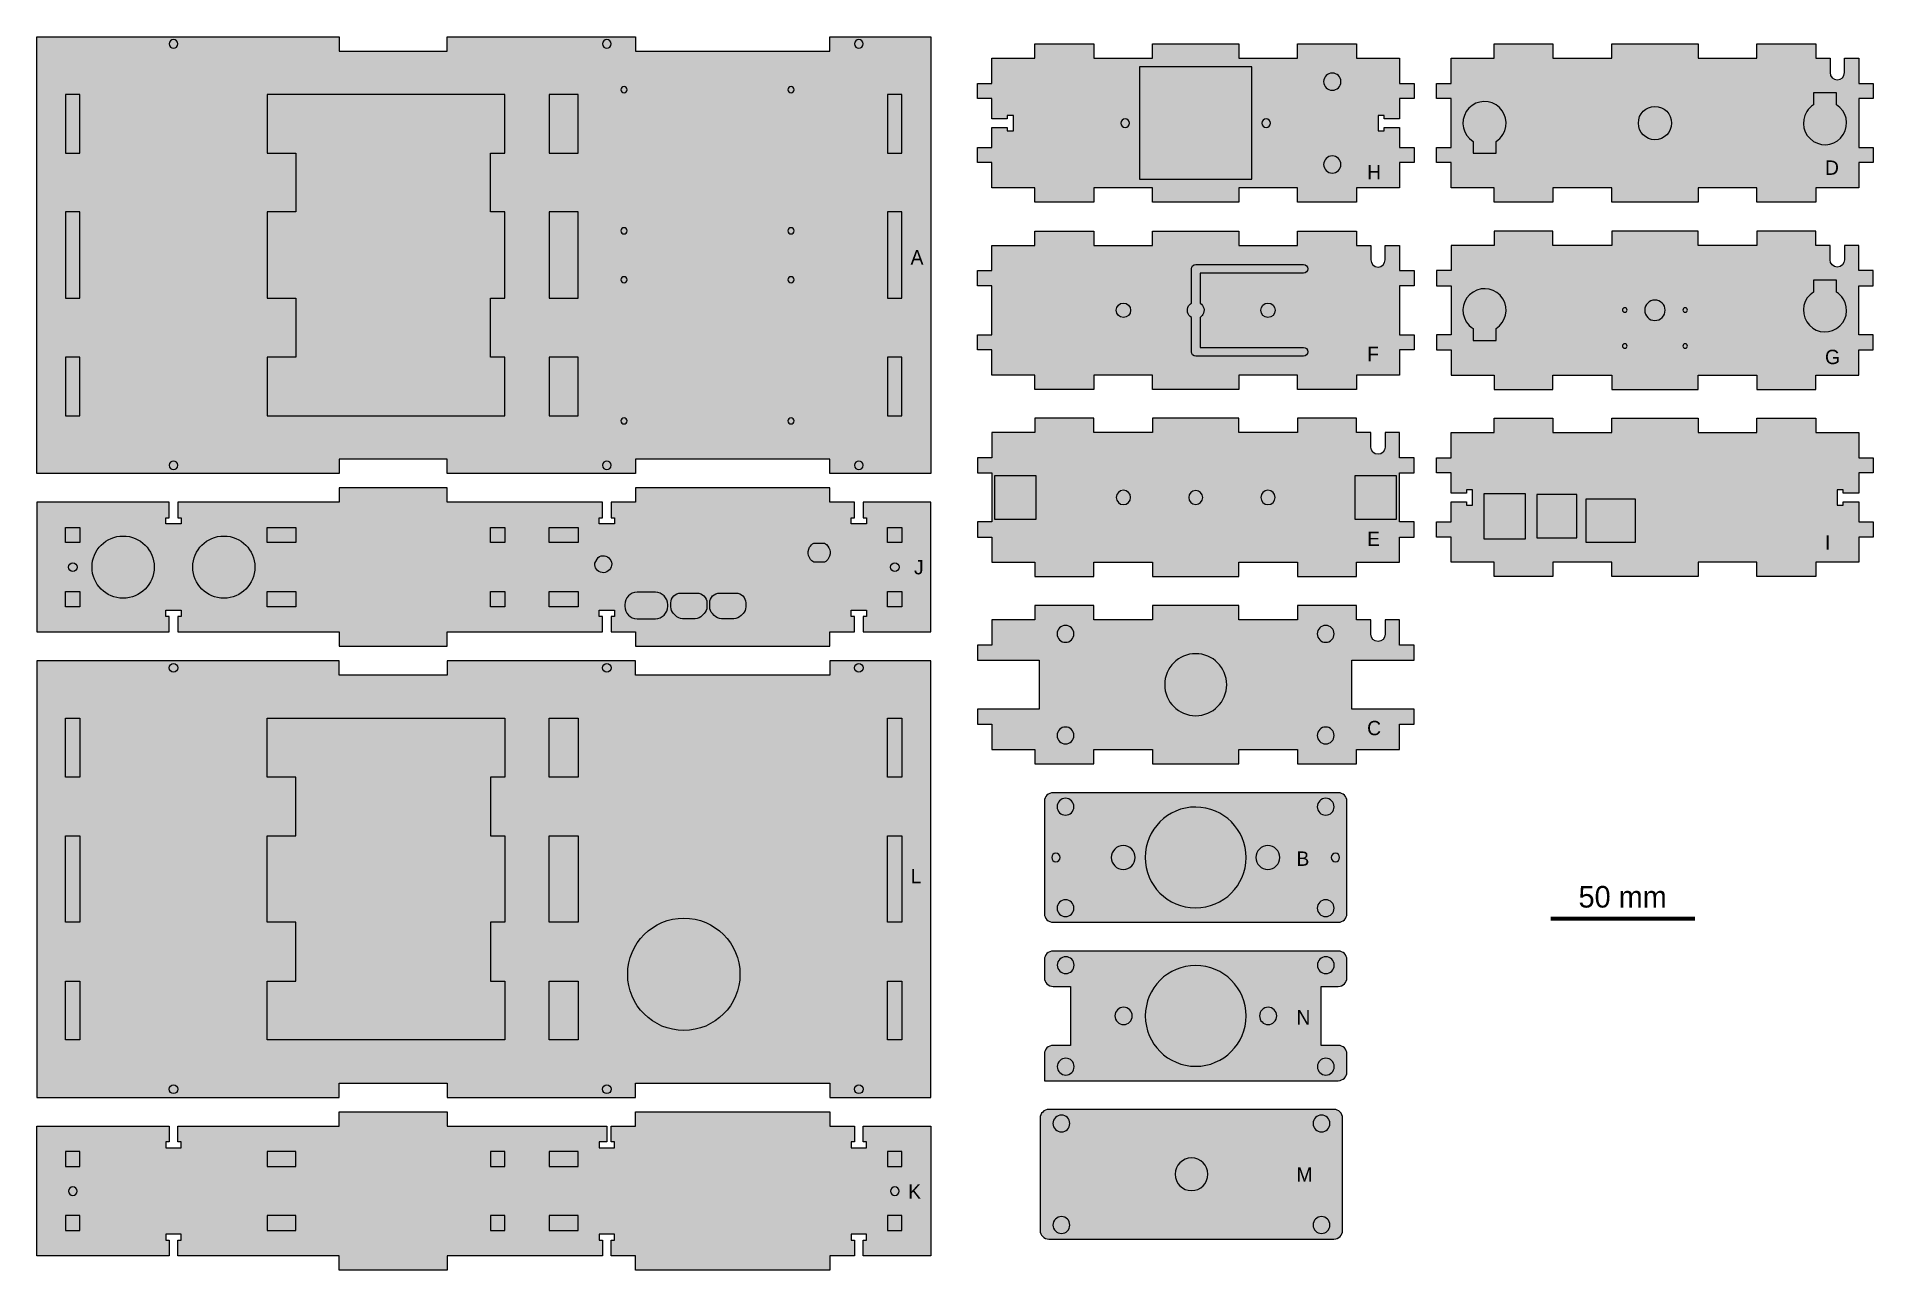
# Model space of a CAD drawing. Header units: millimetres. Extents: x 8 to 646, y -435 to -7.
import ezdxf

# ---------------------------------------------------------------- set-up
doc = ezdxf.new("R2010")
doc.units = ezdxf.units.MM
doc.header["$MEASUREMENT"] = 0

msp = doc.modelspace()

# ---------------------------------------------------------------- texts
at = {"color": 250, "true_color": 0x231f20, "insert": (543.15, -309.14), "char_height": 7.493, "attachment_point": 7}
msp.add_mtext('\\fMyriad Pro|b0|i0|c0|p34;\\W1;50 mm', dxfattribs=at)

# ---------------------------------------------------------------- blocks, each defined once
blk = doc.blocks.new('block 3')
at = {"true_color": 0x7e3f98}
h = blk.add_hatch(color=205, dxfattribs=at)
h.dxf.hatch_style = 2
h.paths.add_polyline_path([(112.65, -158.32), (7.65, -158.32), (7.65, -6.67), (112.65, -6.67), (112.65, -11.67), (150.25, -11.67), (150.25, -6.67), (215.65, -6.67), (215.65, -11.67), (283.15, -11.67), (283.15, -6.67), (318.15, -6.67), (318.15, -158.32), (283.15, -158.32), (283.15, -153.32), (215.65, -153.32), (215.65, -158.32), (150.25, -158.32), (150.25, -153.32), (112.65, -153.32)])
at = {"color": 7, "lineweight": 25, "true_color": 0xffffff}
blk.add_lwpolyline([(112.65, -158.32), (7.65, -158.32), (7.65, -6.67), (112.65, -6.67), (112.65, -11.67), (150.25, -11.67), (150.25, -6.67), (215.65, -6.67), (215.65, -11.67), (283.15, -11.67), (283.15, -6.67), (318.15, -6.67), (318.15, -158.32), (283.15, -158.32), (283.15, -153.32), (215.65, -153.32), (215.65, -158.32), (150.25, -158.32), (150.25, -153.32), (112.65, -153.32), (112.65, -158.32)], dxfattribs=at)
blk = doc.blocks.new('block 4')
at = {"color": 7, "lineweight": 25, "true_color": 0xffffff}
blk.add_open_spline([(204.15, -9.17), (204.15, -8.34), (204.82, -7.67), (205.65, -7.67), (206.48, -7.67), (207.15, -8.34), (207.15, -9.17), (207.15, -10), (206.48, -10.67), (205.65, -10.67), (204.82, -10.67), (204.15, -10), (204.15, -9.17), (204.15, -9.17), (204.15, -9.17), (204.15, -9.17)], degree=3, knots=[0, 0, 0, 0, 1, 1, 1, 2, 2, 2, 3, 3, 3, 4, 4, 4, 5, 5, 5, 5], dxfattribs=at)
blk = doc.blocks.new('block 5')
at = {"color": 7, "lineweight": 25, "true_color": 0xffffff}
blk.add_open_spline([(53.65, -9.17), (53.65, -8.34), (54.32, -7.67), (55.15, -7.67), (55.98, -7.67), (56.65, -8.34), (56.65, -9.17), (56.65, -10), (55.98, -10.67), (55.15, -10.67), (54.32, -10.67), (53.65, -10), (53.65, -9.17), (53.65, -9.17), (53.65, -9.17), (53.65, -9.17)], degree=3, knots=[0, 0, 0, 0, 1, 1, 1, 2, 2, 2, 3, 3, 3, 4, 4, 4, 5, 5, 5, 5], dxfattribs=at)
blk = doc.blocks.new('block 6')
at = {"color": 7, "lineweight": 25, "true_color": 0xffffff}
blk.add_open_spline([(291.65, -155.48), (291.65, -154.65), (292.32, -153.98), (293.15, -153.98), (293.98, -153.98), (294.65, -154.65), (294.65, -155.48), (294.65, -156.31), (293.98, -156.98), (293.15, -156.98), (292.32, -156.98), (291.65, -156.31), (291.65, -155.48), (291.65, -155.48), (291.65, -155.48), (291.65, -155.48)], degree=3, knots=[0, 0, 0, 0, 1, 1, 1, 2, 2, 2, 3, 3, 3, 4, 4, 4, 5, 5, 5, 5], dxfattribs=at)
blk = doc.blocks.new('block 7')
at = {"color": 7, "lineweight": 25, "true_color": 0xffffff}
blk.add_open_spline([(291.65, -9.17), (291.65, -8.34), (292.32, -7.67), (293.15, -7.67), (293.98, -7.67), (294.65, -8.34), (294.65, -9.17), (294.65, -10), (293.98, -10.67), (293.15, -10.67), (292.32, -10.67), (291.65, -10), (291.65, -9.17), (291.65, -9.17), (291.65, -9.17), (291.65, -9.17)], degree=3, knots=[0, 0, 0, 0, 1, 1, 1, 2, 2, 2, 3, 3, 3, 4, 4, 4, 5, 5, 5, 5], dxfattribs=at)
blk = doc.blocks.new('block 8')
at = {"color": 7, "lineweight": 25, "true_color": 0xffffff}
blk.add_open_spline([(53.65, -155.48), (53.65, -154.65), (54.32, -153.98), (55.15, -153.98), (55.98, -153.98), (56.65, -154.65), (56.65, -155.48), (56.65, -156.31), (55.98, -156.98), (55.15, -156.98), (54.32, -156.98), (53.65, -156.31), (53.65, -155.48), (53.65, -155.48), (53.65, -155.48), (53.65, -155.48)], degree=3, knots=[0, 0, 0, 0, 1, 1, 1, 2, 2, 2, 3, 3, 3, 4, 4, 4, 5, 5, 5, 5], dxfattribs=at)
blk = doc.blocks.new('block 9')
at = {"color": 7, "lineweight": 25, "true_color": 0xffffff}
blk.add_open_spline([(204.15, -155.48), (204.15, -154.65), (204.82, -153.98), (205.65, -153.98), (206.48, -153.98), (207.15, -154.65), (207.15, -155.48), (207.15, -156.31), (206.48, -156.98), (205.65, -156.98), (204.82, -156.98), (204.15, -156.31), (204.15, -155.48), (204.15, -155.48), (204.15, -155.48), (204.15, -155.48)], degree=3, knots=[0, 0, 0, 0, 1, 1, 1, 2, 2, 2, 3, 3, 3, 4, 4, 4, 5, 5, 5, 5], dxfattribs=at)
blk = doc.blocks.new('block 10')
at = {"color": 7, "lineweight": 25, "true_color": 0xffffff}
blk.add_lwpolyline([(303.15, -47.08), (308.15, -47.08), (308.15, -26.67), (303.15, -26.67), (303.15, -47.08)], dxfattribs=at)
blk = doc.blocks.new('block 11')
at = {"color": 7, "lineweight": 25, "true_color": 0xffffff}
blk.add_open_spline([(210.57, -140.05), (210.57, -139.46), (211.06, -138.98), (211.65, -138.98), (212.24, -138.98), (212.72, -139.46), (212.72, -140.05), (212.72, -140.65), (212.24, -141.13), (211.65, -141.13), (211.06, -141.13), (210.57, -140.65), (210.57, -140.05), (210.57, -140.05), (210.57, -140.05), (210.57, -140.05)], degree=3, knots=[0, 0, 0, 0, 1, 1, 1, 2, 2, 2, 3, 3, 3, 4, 4, 4, 5, 5, 5, 5], dxfattribs=at)
blk = doc.blocks.new('block 12')
at = {"color": 7, "lineweight": 25, "true_color": 0xffffff}
blk.add_open_spline([(210.57, -74.05), (210.57, -73.46), (211.06, -72.98), (211.65, -72.98), (212.24, -72.98), (212.72, -73.46), (212.72, -74.05), (212.72, -74.65), (212.24, -75.13), (211.65, -75.13), (211.06, -75.13), (210.57, -74.65), (210.57, -74.05), (210.57, -74.05), (210.57, -74.05), (210.57, -74.05)], degree=3, knots=[0, 0, 0, 0, 1, 1, 1, 2, 2, 2, 3, 3, 3, 4, 4, 4, 5, 5, 5, 5], dxfattribs=at)
blk = doc.blocks.new('block 13')
at = {"color": 7, "lineweight": 25, "true_color": 0xffffff}
blk.add_open_spline([(268.57, -74.05), (268.57, -73.46), (269.06, -72.98), (269.65, -72.98), (270.24, -72.98), (270.72, -73.46), (270.72, -74.05), (270.72, -74.65), (270.24, -75.13), (269.65, -75.13), (269.06, -75.13), (268.57, -74.65), (268.57, -74.05), (268.57, -74.05), (268.57, -74.05), (268.57, -74.05)], degree=3, knots=[0, 0, 0, 0, 1, 1, 1, 2, 2, 2, 3, 3, 3, 4, 4, 4, 5, 5, 5, 5], dxfattribs=at)
blk = doc.blocks.new('block 14')
at = {"color": 7, "lineweight": 25, "true_color": 0xffffff}
blk.add_lwpolyline([(22.65, -67.49), (17.65, -67.49), (17.65, -97.49), (22.65, -97.49), (22.65, -67.49)], dxfattribs=at)
blk = doc.blocks.new('block 15')
at = {"color": 7, "lineweight": 25, "true_color": 0xffffff}
blk.add_lwpolyline([(22.65, -26.67), (17.65, -26.67), (17.65, -47.08), (22.65, -47.08), (22.65, -26.67)], dxfattribs=at)
blk = doc.blocks.new('block 16')
at = {"color": 7, "lineweight": 25, "true_color": 0xffffff}
blk.add_open_spline([(268.57, -140.05), (268.57, -139.46), (269.06, -138.98), (269.65, -138.98), (270.24, -138.98), (270.72, -139.46), (270.72, -140.05), (270.72, -140.65), (270.24, -141.13), (269.65, -141.13), (269.06, -141.13), (268.57, -140.65), (268.57, -140.05), (268.57, -140.05), (268.57, -140.05), (268.57, -140.05)], degree=3, knots=[0, 0, 0, 0, 1, 1, 1, 2, 2, 2, 3, 3, 3, 4, 4, 4, 5, 5, 5, 5], dxfattribs=at)
blk = doc.blocks.new('block 17')
at = {"color": 7, "lineweight": 25, "true_color": 0xffffff}
blk.add_lwpolyline([(185.65, -47.08), (195.65, -47.08), (195.65, -26.67), (185.65, -26.67), (185.65, -47.08)], dxfattribs=at)
blk = doc.blocks.new('block 18')
at = {"color": 7, "lineweight": 25, "true_color": 0xffffff}
blk.add_open_spline([(268.57, -91.05), (268.57, -90.46), (269.06, -89.98), (269.65, -89.98), (270.24, -89.98), (270.72, -90.46), (270.72, -91.05), (270.72, -91.65), (270.24, -92.13), (269.65, -92.13), (269.06, -92.13), (268.57, -91.65), (268.57, -91.05), (268.57, -91.05), (268.57, -91.05), (268.57, -91.05)], degree=3, knots=[0, 0, 0, 0, 1, 1, 1, 2, 2, 2, 3, 3, 3, 4, 4, 4, 5, 5, 5, 5], dxfattribs=at)
blk = doc.blocks.new('block 19')
at = {"color": 7, "lineweight": 25, "true_color": 0xffffff}
blk.add_open_spline([(210.57, -25.05), (210.57, -24.46), (211.06, -23.98), (211.65, -23.98), (212.24, -23.98), (212.72, -24.46), (212.72, -25.05), (212.72, -25.65), (212.24, -26.13), (211.65, -26.13), (211.06, -26.13), (210.57, -25.65), (210.57, -25.05), (210.57, -25.05), (210.57, -25.05), (210.57, -25.05)], degree=3, knots=[0, 0, 0, 0, 1, 1, 1, 2, 2, 2, 3, 3, 3, 4, 4, 4, 5, 5, 5, 5], dxfattribs=at)
blk = doc.blocks.new('block 20')
at = {"color": 7, "lineweight": 25, "true_color": 0xffffff}
blk.add_open_spline([(210.57, -91.05), (210.57, -90.46), (211.06, -89.98), (211.65, -89.98), (212.24, -89.98), (212.72, -90.46), (212.72, -91.05), (212.72, -91.65), (212.24, -92.13), (211.65, -92.13), (211.06, -92.13), (210.57, -91.65), (210.57, -91.05), (210.57, -91.05), (210.57, -91.05), (210.57, -91.05)], degree=3, knots=[0, 0, 0, 0, 1, 1, 1, 2, 2, 2, 3, 3, 3, 4, 4, 4, 5, 5, 5, 5], dxfattribs=at)
blk = doc.blocks.new('block 21')
at = {"color": 7, "lineweight": 25, "true_color": 0xffffff}
blk.add_lwpolyline([(185.65, -97.49), (195.65, -97.49), (195.65, -67.49), (185.65, -67.49), (185.65, -97.49)], dxfattribs=at)
blk = doc.blocks.new('block 22')
at = {"color": 7, "lineweight": 25, "true_color": 0xffffff}
blk.add_lwpolyline([(17.65, -117.91), (17.65, -138.32), (22.65, -138.32), (22.65, -117.91), (17.65, -117.91)], dxfattribs=at)
blk = doc.blocks.new('block 23')
at = {"color": 7, "lineweight": 25, "true_color": 0xffffff}
blk.add_lwpolyline([(97.65, -67.49), (87.65, -67.49), (87.65, -97.49), (97.65, -97.49), (97.65, -117.91), (87.65, -117.91), (87.65, -138.32), (170.25, -138.32), (170.25, -117.91), (165.25, -117.91), (165.25, -97.49), (170.25, -97.49), (170.25, -67.49), (165.25, -67.49), (165.25, -47.08), (170.25, -47.08), (170.25, -26.67), (87.65, -26.67), (87.65, -47.08), (97.65, -47.08), (97.65, -67.49)], dxfattribs=at)
blk = doc.blocks.new('block 24')
at = {"color": 7, "lineweight": 25, "true_color": 0xffffff}
blk.add_open_spline([(268.57, -25.05), (268.57, -24.46), (269.06, -23.98), (269.65, -23.98), (270.24, -23.98), (270.72, -24.46), (270.72, -25.05), (270.72, -25.65), (270.24, -26.13), (269.65, -26.13), (269.06, -26.13), (268.57, -25.65), (268.57, -25.05), (268.57, -25.05), (268.57, -25.05), (268.57, -25.05)], degree=3, knots=[0, 0, 0, 0, 1, 1, 1, 2, 2, 2, 3, 3, 3, 4, 4, 4, 5, 5, 5, 5], dxfattribs=at)
blk = doc.blocks.new('block 25')
at = {"color": 7, "lineweight": 25, "true_color": 0xffffff}
blk.add_lwpolyline([(303.15, -97.49), (308.15, -97.49), (308.15, -67.49), (303.15, -67.49), (303.15, -97.49)], dxfattribs=at)
blk = doc.blocks.new('block 26')
at = {"color": 7, "lineweight": 25, "true_color": 0xffffff}
blk.add_lwpolyline([(195.65, -138.32), (195.65, -117.91), (185.65, -117.91), (185.65, -138.32), (195.65, -138.32)], dxfattribs=at)
blk = doc.blocks.new('block 27')
at = {"color": 7, "lineweight": 25, "true_color": 0xffffff}
blk.add_lwpolyline([(308.15, -138.32), (308.15, -117.91), (303.15, -117.91), (303.15, -138.32), (308.15, -138.32)], dxfattribs=at)
blk = doc.blocks.new('block 2')
for name in ['block 3', 'block 5', 'block 4', 'block 7', 'block 19', 'block 24', 'block 15', 'block 23', 'block 17', 'block 10', 'block 14', 'block 21', 'block 25', 'block 12', 'block 13', 'block 20', 'block 18', 'block 22', 'block 26', 'block 27', 'block 11', 'block 16', 'block 8', 'block 9', 'block 6']:
    blk.add_blockref(name, (0, 0))
at = {"color": 250, "true_color": 0x231f20, "insert": (311.16, -85.76), "char_height": 4.9953, "attachment_point": 7}
blk.add_mtext('\\fMyriad Pro|b0|i0|c0|p34;\\W1;A', dxfattribs=at)
blk = doc.blocks.new('block 29')
at = {"true_color": 0x7e3f98}
h = blk.add_hatch(color=205, dxfattribs=at)
h.dxf.hatch_style = 2
h.paths.add_polyline_path([(207.15, -207.92), (207.15, -213.32), (215.65, -213.32), (215.65, -218.32), (283.15, -218.32), (283.15, -213.32), (291.65, -213.32), (291.65, -207.92), (290.5, -207.92), (290.5, -205.82), (295.8, -205.82), (295.8, -207.92), (294.65, -207.92), (294.65, -213.32), (318.15, -213.32), (318.15, -168.32), (294.65, -168.32), (294.65, -173.72), (295.8, -173.72), (295.8, -175.82), (290.5, -175.82), (290.5, -173.72), (291.65, -173.72), (291.65, -168.32), (283.15, -168.32), (283.15, -163.32), (215.65, -163.32), (215.65, -168.32), (207.15, -168.32), (207.15, -173.72), (208.3, -173.72), (208.3, -175.82), (203, -175.82), (203, -173.72), (204.15, -173.72), (204.15, -168.32), (150.25, -168.32), (150.25, -163.32), (112.65, -163.32), (112.65, -168.32), (56.65, -168.32), (56.65, -173.72), (57.8, -173.72), (57.8, -175.82), (52.5, -175.82), (52.5, -173.72), (53.65, -173.72), (53.65, -168.32), (7.65, -168.32), (7.65, -213.32), (53.65, -213.32), (53.65, -207.92), (52.5, -207.92), (52.5, -205.82), (57.8, -205.82), (57.8, -207.92), (56.65, -207.92), (56.65, -213.32), (112.65, -213.32), (112.65, -218.32), (150.25, -218.32), (150.25, -213.32), (204.15, -213.32), (204.15, -207.92), (203, -207.92), (203, -205.82), (208.3, -205.82), (208.3, -207.92)])
at = {"color": 7, "lineweight": 25, "true_color": 0xffffff}
blk.add_lwpolyline([(207.15, -207.92), (207.15, -213.32), (215.65, -213.32), (215.65, -218.32), (283.15, -218.32), (283.15, -213.32), (291.65, -213.32), (291.65, -207.92), (290.5, -207.92), (290.5, -205.82), (295.8, -205.82), (295.8, -207.92), (294.65, -207.92), (294.65, -213.32), (318.15, -213.32), (318.15, -168.32), (294.65, -168.32), (294.65, -173.72), (295.8, -173.72), (295.8, -175.82), (290.5, -175.82), (290.5, -173.72), (291.65, -173.72), (291.65, -168.32), (283.15, -168.32), (283.15, -163.32), (215.65, -163.32), (215.65, -168.32), (207.15, -168.32), (207.15, -173.72), (208.3, -173.72), (208.3, -175.82), (203, -175.82), (203, -173.72), (204.15, -173.72), (204.15, -168.32), (150.25, -168.32), (150.25, -163.32), (112.65, -163.32), (112.65, -168.32), (56.65, -168.32), (56.65, -173.72), (57.8, -173.72), (57.8, -175.82), (52.5, -175.82), (52.5, -173.72), (53.65, -173.72), (53.65, -168.32), (7.65, -168.32), (7.65, -213.32), (53.65, -213.32), (53.65, -207.92), (52.5, -207.92), (52.5, -205.82), (57.8, -205.82), (57.8, -207.92), (56.65, -207.92), (56.65, -213.32), (112.65, -213.32), (112.65, -218.32), (150.25, -218.32), (150.25, -213.32), (204.15, -213.32), (204.15, -207.92), (203, -207.92), (203, -205.82), (208.3, -205.82), (208.3, -207.92), (207.15, -207.92)], dxfattribs=at)
blk = doc.blocks.new('block 30')
at = {"color": 7, "lineweight": 25, "true_color": 0xffffff}
blk.add_open_spline([(281.28, -189.12), (281.87, -188.78), (282.36, -188.29), (282.7, -187.7), (283.74, -185.88), (283.11, -183.56), (281.28, -182.52), (281.28, -182.52), (277.52, -182.52), (277.52, -182.52), (276.92, -182.85), (276.44, -183.34), (276.1, -183.93), (275.06, -185.76), (275.69, -188.08), (277.52, -189.12), (277.52, -189.12), (281.28, -189.12), (281.28, -189.12)], degree=3, knots=[0, 0, 0, 0, 1, 1, 1, 2, 2, 2, 3, 3, 3, 4, 4, 4, 5, 5, 5, 6, 6, 6, 6], dxfattribs=at)
blk = doc.blocks.new('block 31')
at = {"color": 7, "lineweight": 25, "true_color": 0xffffff}
blk.add_open_spline([(211.88, -204.43), (211.88, -204.43), (211.88, -203.87), (211.88, -203.87), (211.88, -201.49), (213.8, -199.57), (216.18, -199.57), (216.18, -199.57), (222.52, -199.57), (222.52, -199.57), (224.89, -199.57), (226.82, -201.49), (226.82, -203.87), (226.82, -203.87), (226.82, -204.43), (226.82, -204.43), (226.82, -206.8), (224.89, -208.73), (222.52, -208.73), (222.52, -208.73), (216.18, -208.73), (216.18, -208.73), (213.8, -208.73), (211.88, -206.8), (211.88, -204.43)], degree=3, knots=[0, 0, 0, 0, 1, 1, 1, 2, 2, 2, 3, 3, 3, 4, 4, 4, 5, 5, 5, 6, 6, 6, 7, 7, 7, 8, 8, 8, 8], dxfattribs=at)
blk = doc.blocks.new('block 32')
at = {"color": 7, "lineweight": 25, "true_color": 0xffffff}
blk.add_open_spline([(236.3, -208.73), (237.25, -208.73), (238.16, -208.34), (238.81, -207.65), (238.81, -207.65), (239.45, -206.97), (239.45, -206.97), (240.06, -206.33), (240.4, -205.48), (240.4, -204.6), (240.4, -204.6), (240.4, -203.28), (240.4, -203.28), (240.4, -201.37), (238.85, -199.83), (236.95, -199.83), (236.95, -199.83), (231.35, -199.83), (231.35, -199.83), (229.44, -199.83), (227.9, -201.37), (227.9, -203.28), (227.9, -203.28), (227.9, -204.6), (227.9, -204.6), (227.9, -205.48), (228.24, -206.33), (228.85, -206.97), (228.85, -206.97), (229.49, -207.65), (229.49, -207.65), (230.14, -208.34), (231.05, -208.73), (231.99, -208.73), (231.99, -208.73), (236.3, -208.73), (236.3, -208.73)], degree=3, knots=[0, 0, 0, 0, 1, 1, 1, 2, 2, 2, 3, 3, 3, 4, 4, 4, 5, 5, 5, 6, 6, 6, 7, 7, 7, 8, 8, 8, 9, 9, 9, 10, 10, 10, 11, 11, 11, 12, 12, 12, 12], dxfattribs=at)
blk = doc.blocks.new('block 33')
at = {"color": 7, "lineweight": 25, "true_color": 0xffffff}
blk.add_open_spline([(201.48, -189.45), (201.39, -190.21), (201.59, -190.98), (202.05, -191.59), (203.03, -192.89), (204.88, -193.14), (206.17, -192.16), (207.47, -191.18), (207.73, -189.34), (206.75, -188.04), (205.77, -186.75), (203.92, -186.49), (202.62, -187.47), (202.62, -187.47), (201.48, -189.45), (201.48, -189.45)], degree=3, knots=[0, 0, 0, 0, 1, 1, 1, 2, 2, 2, 3, 3, 3, 4, 4, 4, 5, 5, 5, 5], dxfattribs=at)
blk = doc.blocks.new('block 34')
at = {"color": 7, "lineweight": 25, "true_color": 0xffffff}
blk.add_open_spline([(249.8, -208.73), (250.75, -208.73), (251.66, -208.34), (252.31, -207.65), (252.31, -207.65), (252.95, -206.97), (252.95, -206.97), (253.56, -206.33), (253.9, -205.48), (253.9, -204.6), (253.9, -204.6), (253.9, -203.28), (253.9, -203.28), (253.9, -201.37), (252.35, -199.83), (250.45, -199.83), (250.45, -199.83), (244.85, -199.83), (244.85, -199.83), (242.94, -199.83), (241.4, -201.37), (241.4, -203.28), (241.4, -203.28), (241.4, -204.6), (241.4, -204.6), (241.4, -205.48), (241.74, -206.33), (242.35, -206.97), (242.35, -206.97), (242.99, -207.65), (242.99, -207.65), (243.64, -208.34), (244.55, -208.73), (245.49, -208.73), (245.49, -208.73), (249.8, -208.73), (249.8, -208.73)], degree=3, knots=[0, 0, 0, 0, 1, 1, 1, 2, 2, 2, 3, 3, 3, 4, 4, 4, 5, 5, 5, 6, 6, 6, 7, 7, 7, 8, 8, 8, 9, 9, 9, 10, 10, 10, 11, 11, 11, 12, 12, 12, 12], dxfattribs=at)
blk = doc.blocks.new('block 35')
at = {"color": 7, "lineweight": 25, "true_color": 0xffffff}
blk.add_lwpolyline([(308.15, -199.32), (308.15, -204.57), (303.15, -204.57), (303.15, -199.32), (308.15, -199.32)], dxfattribs=at)
blk = doc.blocks.new('block 36')
at = {"color": 7, "lineweight": 25, "true_color": 0xffffff}
blk.add_lwpolyline([(303.15, -182.32), (303.15, -177.07), (308.15, -177.07), (308.15, -182.32), (303.15, -182.32)], dxfattribs=at)
blk = doc.blocks.new('block 37')
at = {"color": 7, "lineweight": 25, "true_color": 0xffffff}
blk.add_lwpolyline([(170.25, -199.32), (170.25, -204.57), (165.25, -204.57), (165.25, -199.32), (170.25, -199.32)], dxfattribs=at)
blk = doc.blocks.new('block 38')
at = {"color": 7, "lineweight": 25, "true_color": 0xffffff}
blk.add_lwpolyline([(97.65, -199.32), (97.65, -204.57), (87.65, -204.57), (87.65, -199.32), (97.65, -199.32)], dxfattribs=at)
blk = doc.blocks.new('block 39')
at = {"color": 7, "lineweight": 25, "true_color": 0xffffff}
blk.add_lwpolyline([(17.65, -182.32), (17.65, -177.07), (22.65, -177.07), (22.65, -182.32), (17.65, -182.32)], dxfattribs=at)
blk = doc.blocks.new('block 40')
at = {"color": 7, "lineweight": 25, "true_color": 0xffffff}
blk.add_lwpolyline([(185.65, -182.32), (185.65, -177.07), (195.65, -177.07), (195.65, -182.32), (185.65, -182.32)], dxfattribs=at)
blk = doc.blocks.new('block 41')
at = {"color": 7, "lineweight": 25, "true_color": 0xffffff}
blk.add_lwpolyline([(195.65, -199.32), (195.65, -204.57), (185.65, -204.57), (185.65, -199.32), (195.65, -199.32)], dxfattribs=at)
blk = doc.blocks.new('block 42')
at = {"color": 7, "lineweight": 25, "true_color": 0xffffff}
blk.add_lwpolyline([(87.65, -182.32), (87.65, -177.07), (97.65, -177.07), (97.65, -182.32), (87.65, -182.32)], dxfattribs=at)
blk = doc.blocks.new('block 43')
at = {"color": 7, "lineweight": 25, "true_color": 0xffffff}
blk.add_lwpolyline([(165.25, -182.32), (165.25, -177.07), (170.25, -177.07), (170.25, -182.32), (165.25, -182.32)], dxfattribs=at)
blk = doc.blocks.new('block 44')
at = {"color": 7, "lineweight": 25, "true_color": 0xffffff}
blk.add_lwpolyline([(22.65, -199.32), (22.65, -204.57), (17.65, -204.57), (17.65, -199.32), (22.65, -199.32)], dxfattribs=at)
blk = doc.blocks.new('block 45')
at = {"color": 7, "lineweight": 25, "true_color": 0xffffff}
blk.add_open_spline([(18.65, -190.82), (18.65, -191.65), (19.32, -192.32), (20.15, -192.32), (20.98, -192.32), (21.65, -191.65), (21.65, -190.82), (21.65, -189.99), (20.98, -189.32), (20.15, -189.32), (19.32, -189.32), (18.65, -189.99), (18.65, -190.82), (18.65, -190.82), (18.65, -190.82), (18.65, -190.82)], degree=3, knots=[0, 0, 0, 0, 1, 1, 1, 2, 2, 2, 3, 3, 3, 4, 4, 4, 5, 5, 5, 5], dxfattribs=at)
blk = doc.blocks.new('block 46')
at = {"color": 7, "lineweight": 25, "true_color": 0xffffff}
blk.add_open_spline([(304.15, -190.82), (304.15, -191.65), (304.82, -192.32), (305.65, -192.32), (306.48, -192.32), (307.15, -191.65), (307.15, -190.82), (307.15, -189.99), (306.48, -189.32), (305.65, -189.32), (304.82, -189.32), (304.15, -189.99), (304.15, -190.82), (304.15, -190.82), (304.15, -190.82), (304.15, -190.82)], degree=3, knots=[0, 0, 0, 0, 1, 1, 1, 2, 2, 2, 3, 3, 3, 4, 4, 4, 5, 5, 5, 5], dxfattribs=at)
blk = doc.blocks.new('block 47')
at = {"color": 7, "lineweight": 25, "true_color": 0xffffff}
blk.add_open_spline([(26.85, -190.82), (26.85, -196.78), (31.69, -201.61), (37.65, -201.61), (43.61, -201.61), (48.44, -196.78), (48.44, -190.82), (48.44, -184.86), (43.61, -180.02), (37.65, -180.02), (31.69, -180.02), (26.85, -184.86), (26.85, -190.82), (26.85, -190.82), (26.85, -190.82), (26.85, -190.82)], degree=3, knots=[0, 0, 0, 0, 1, 1, 1, 2, 2, 2, 3, 3, 3, 4, 4, 4, 5, 5, 5, 5], dxfattribs=at)
blk = doc.blocks.new('block 48')
at = {"color": 7, "lineweight": 25, "true_color": 0xffffff}
blk.add_open_spline([(61.85, -190.82), (61.85, -196.78), (66.69, -201.61), (72.65, -201.61), (78.61, -201.61), (83.44, -196.78), (83.44, -190.82), (83.44, -184.86), (78.61, -180.02), (72.65, -180.02), (66.69, -180.02), (61.85, -184.86), (61.85, -190.82), (61.85, -190.82), (61.85, -190.82), (61.85, -190.82)], degree=3, knots=[0, 0, 0, 0, 1, 1, 1, 2, 2, 2, 3, 3, 3, 4, 4, 4, 5, 5, 5, 5], dxfattribs=at)
blk = doc.blocks.new('block 28')
for name in ['block 29', 'block 39', 'block 42', 'block 43', 'block 40', 'block 36', 'block 47', 'block 48', 'block 30', 'block 45', 'block 33', 'block 46', 'block 44', 'block 38', 'block 37', 'block 41', 'block 31', 'block 32', 'block 34', 'block 35']:
    blk.add_blockref(name, (0, 0))
at = {"color": 250, "true_color": 0x231f20, "insert": (312.35, -193.4), "char_height": 4.9953, "attachment_point": 7}
blk.add_mtext('\\fMyriad Pro|b0|i0|c0|p34;\\W1;J', dxfattribs=at)
blk = doc.blocks.new('block 50')
at = {"true_color": 0x7e3f98}
h = blk.add_hatch(color=205, dxfattribs=at)
h.dxf.hatch_style = 2
h.paths.add_polyline_path([(7.65, -223.32), (7.65, -374.97), (112.65, -374.97), (112.65, -369.97), (150.25, -369.97), (150.25, -374.97), (215.65, -374.97), (215.65, -369.97), (283.15, -369.97), (283.15, -374.97), (318.15, -374.97), (318.15, -223.32), (283.15, -223.32), (283.15, -228.32), (215.65, -228.32), (215.65, -223.32), (150.25, -223.32), (150.25, -228.32), (112.65, -228.32), (112.65, -223.32)])
at = {"color": 7, "lineweight": 25, "true_color": 0xffffff}
blk.add_lwpolyline([(7.65, -223.32), (7.65, -374.97), (112.65, -374.97), (112.65, -369.97), (150.25, -369.97), (150.25, -374.97), (215.65, -374.97), (215.65, -369.97), (283.15, -369.97), (283.15, -374.97), (318.15, -374.97), (318.15, -223.32), (283.15, -223.32), (283.15, -228.32), (215.65, -228.32), (215.65, -223.32), (150.25, -223.32), (150.25, -228.32), (112.65, -228.32), (112.65, -223.32), (7.65, -223.32)], dxfattribs=at)
blk = doc.blocks.new('block 51')
at = {"color": 7, "lineweight": 25, "true_color": 0xffffff}
blk.add_open_spline([(204.15, -225.82), (204.15, -226.65), (204.82, -227.32), (205.65, -227.32), (206.48, -227.32), (207.15, -226.65), (207.15, -225.82), (207.15, -224.99), (206.48, -224.32), (205.65, -224.32), (204.82, -224.32), (204.15, -224.99), (204.15, -225.82), (204.15, -225.82), (204.15, -225.82), (204.15, -225.82)], degree=3, knots=[0, 0, 0, 0, 1, 1, 1, 2, 2, 2, 3, 3, 3, 4, 4, 4, 5, 5, 5, 5], dxfattribs=at)
blk = doc.blocks.new('block 52')
at = {"color": 7, "lineweight": 25, "true_color": 0xffffff}
blk.add_open_spline([(53.65, -225.82), (53.65, -226.65), (54.32, -227.32), (55.15, -227.32), (55.98, -227.32), (56.65, -226.65), (56.65, -225.82), (56.65, -224.99), (55.98, -224.32), (55.15, -224.32), (54.32, -224.32), (53.65, -224.99), (53.65, -225.82), (53.65, -225.82), (53.65, -225.82), (53.65, -225.82)], degree=3, knots=[0, 0, 0, 0, 1, 1, 1, 2, 2, 2, 3, 3, 3, 4, 4, 4, 5, 5, 5, 5], dxfattribs=at)
blk = doc.blocks.new('block 53')
at = {"color": 7, "lineweight": 25, "true_color": 0xffffff}
blk.add_open_spline([(291.65, -372.13), (291.65, -372.96), (292.32, -373.63), (293.15, -373.63), (293.98, -373.63), (294.65, -372.96), (294.65, -372.13), (294.65, -371.3), (293.98, -370.63), (293.15, -370.63), (292.32, -370.63), (291.65, -371.3), (291.65, -372.13), (291.65, -372.13), (291.65, -372.13), (291.65, -372.13)], degree=3, knots=[0, 0, 0, 0, 1, 1, 1, 2, 2, 2, 3, 3, 3, 4, 4, 4, 5, 5, 5, 5], dxfattribs=at)
blk = doc.blocks.new('block 54')
at = {"color": 7, "lineweight": 25, "true_color": 0xffffff}
blk.add_open_spline([(291.65, -225.82), (291.65, -226.65), (292.32, -227.32), (293.15, -227.32), (293.98, -227.32), (294.65, -226.65), (294.65, -225.82), (294.65, -224.99), (293.98, -224.32), (293.15, -224.32), (292.32, -224.32), (291.65, -224.99), (291.65, -225.82), (291.65, -225.82), (291.65, -225.82), (291.65, -225.82)], degree=3, knots=[0, 0, 0, 0, 1, 1, 1, 2, 2, 2, 3, 3, 3, 4, 4, 4, 5, 5, 5, 5], dxfattribs=at)
blk = doc.blocks.new('block 55')
at = {"color": 7, "lineweight": 25, "true_color": 0xffffff}
blk.add_open_spline([(53.65, -372.13), (53.65, -372.96), (54.32, -373.63), (55.15, -373.63), (55.98, -373.63), (56.65, -372.96), (56.65, -372.13), (56.65, -371.3), (55.98, -370.63), (55.15, -370.63), (54.32, -370.63), (53.65, -371.3), (53.65, -372.13), (53.65, -372.13), (53.65, -372.13), (53.65, -372.13)], degree=3, knots=[0, 0, 0, 0, 1, 1, 1, 2, 2, 2, 3, 3, 3, 4, 4, 4, 5, 5, 5, 5], dxfattribs=at)
blk = doc.blocks.new('block 56')
at = {"color": 7, "lineweight": 25, "true_color": 0xffffff}
blk.add_open_spline([(204.15, -372.13), (204.15, -372.96), (204.82, -373.63), (205.65, -373.63), (206.48, -373.63), (207.15, -372.96), (207.15, -372.13), (207.15, -371.3), (206.48, -370.63), (205.65, -370.63), (204.82, -370.63), (204.15, -371.3), (204.15, -372.13), (204.15, -372.13), (204.15, -372.13), (204.15, -372.13)], degree=3, knots=[0, 0, 0, 0, 1, 1, 1, 2, 2, 2, 3, 3, 3, 4, 4, 4, 5, 5, 5, 5], dxfattribs=at)
blk = doc.blocks.new('block 57')
at = {"color": 7, "lineweight": 25, "true_color": 0xffffff}
blk.add_lwpolyline([(17.65, -314.14), (17.65, -284.14), (22.65, -284.14), (22.65, -314.14), (17.65, -314.14)], dxfattribs=at)
blk = doc.blocks.new('block 58')
at = {"color": 7, "lineweight": 25, "true_color": 0xffffff}
blk.add_lwpolyline([(17.65, -263.73), (17.65, -243.32), (22.65, -243.32), (22.65, -263.73), (17.65, -263.73)], dxfattribs=at)
blk = doc.blocks.new('block 59')
at = {"color": 7, "lineweight": 25, "true_color": 0xffffff}
blk.add_lwpolyline([(22.65, -334.56), (22.65, -354.97), (17.65, -354.97), (17.65, -334.56), (22.65, -334.56)], dxfattribs=at)
blk = doc.blocks.new('block 60')
at = {"color": 7, "lineweight": 25, "true_color": 0xffffff}
blk.add_lwpolyline([(87.65, -334.56), (97.65, -334.56), (97.65, -314.14), (87.65, -314.14), (87.65, -284.14), (97.65, -284.14), (97.65, -263.73), (87.65, -263.73), (87.65, -243.32), (170.25, -243.32), (170.25, -263.73), (165.25, -263.73), (165.25, -284.14), (170.25, -284.14), (170.25, -314.14), (165.25, -314.14), (165.25, -334.56), (170.25, -334.56), (170.25, -354.97), (87.65, -354.97), (87.65, -334.56)], dxfattribs=at)
blk = doc.blocks.new('block 61')
at = {"color": 7, "lineweight": 25, "true_color": 0xffffff}
blk.add_lwpolyline([(308.15, -334.56), (308.15, -354.97), (303.15, -354.97), (303.15, -334.56), (308.15, -334.56)], dxfattribs=at)
blk = doc.blocks.new('block 62')
at = {"color": 7, "lineweight": 25, "true_color": 0xffffff}
blk.add_lwpolyline([(195.65, -334.56), (195.65, -354.97), (185.65, -354.97), (185.65, -334.56), (195.65, -334.56)], dxfattribs=at)
blk = doc.blocks.new('block 63')
at = {"color": 7, "lineweight": 25, "true_color": 0xffffff}
blk.add_lwpolyline([(185.65, -314.14), (185.65, -284.14), (195.65, -284.14), (195.65, -314.14), (185.65, -314.14)], dxfattribs=at)
blk = doc.blocks.new('block 64')
at = {"color": 7, "lineweight": 25, "true_color": 0xffffff}
blk.add_lwpolyline([(303.15, -314.14), (303.15, -284.14), (308.15, -284.14), (308.15, -314.14), (303.15, -314.14)], dxfattribs=at)
blk = doc.blocks.new('block 65')
at = {"color": 7, "lineweight": 25, "true_color": 0xffffff}
blk.add_lwpolyline([(185.65, -263.73), (185.65, -243.32), (195.65, -243.32), (195.65, -263.73), (185.65, -263.73)], dxfattribs=at)
blk = doc.blocks.new('block 66')
at = {"color": 7, "lineweight": 25, "true_color": 0xffffff}
blk.add_open_spline([(212.9, -332.2), (212.9, -342.97), (221.63, -351.7), (232.4, -351.7), (243.17, -351.7), (251.9, -342.97), (251.9, -332.2), (251.9, -321.43), (243.17, -312.7), (232.4, -312.7), (221.63, -312.7), (212.9, -321.43), (212.9, -332.2), (212.9, -332.2), (212.9, -332.2), (212.9, -332.2)], degree=3, knots=[0, 0, 0, 0, 1, 1, 1, 2, 2, 2, 3, 3, 3, 4, 4, 4, 5, 5, 5, 5], dxfattribs=at)
blk = doc.blocks.new('block 67')
at = {"color": 7, "lineweight": 25, "true_color": 0xffffff}
blk.add_lwpolyline([(303.15, -263.73), (303.15, -243.32), (308.15, -243.32), (308.15, -263.73), (303.15, -263.73)], dxfattribs=at)
blk = doc.blocks.new('block 49')
for name in ['block 50', 'block 52', 'block 51', 'block 54', 'block 58', 'block 60', 'block 65', 'block 67', 'block 57', 'block 63', 'block 64', 'block 66', 'block 59', 'block 62', 'block 61', 'block 55', 'block 56', 'block 53']:
    blk.add_blockref(name, (0, 0))
at = {"color": 250, "true_color": 0x231f20, "insert": (311.16, -300.61), "char_height": 4.9953, "attachment_point": 7}
blk.add_mtext('\\fMyriad Pro|b0|i0|c0|p34;\\W1;L', dxfattribs=at)
blk = doc.blocks.new('block 69')
at = {"true_color": 0x7e3f98}
h = blk.add_hatch(color=205, dxfattribs=at)
h.dxf.hatch_style = 2
h.paths.add_polyline_path([(207.15, -429.97), (207.15, -424.57), (208.3, -424.57), (208.3, -422.47), (203, -422.47), (203, -424.57), (204.15, -424.57), (204.15, -429.97), (150.25, -429.97), (150.25, -434.97), (112.65, -434.97), (112.65, -429.97), (56.65, -429.97), (56.65, -424.57), (57.8, -424.57), (57.8, -422.47), (52.5, -422.47), (52.5, -424.57), (53.65, -424.57), (53.65, -429.97), (7.65, -429.97), (7.65, -384.97), (53.65, -384.97), (53.65, -390.37), (52.5, -390.37), (52.5, -392.47), (57.8, -392.47), (57.8, -390.37), (56.65, -390.37), (56.65, -384.97), (112.65, -384.97), (112.65, -379.97), (150.25, -379.97), (150.25, -384.97), (205.65, -384.97), (205.65, -390.37), (203, -390.37), (203, -392.47), (208.3, -392.47), (208.3, -390.37), (207.15, -390.37), (207.15, -384.97), (215.65, -384.97), (215.65, -379.97), (283.15, -379.97), (283.15, -384.97), (291.65, -384.97), (291.65, -390.37), (290.5, -390.37), (290.5, -392.47), (295.8, -392.47), (295.8, -390.37), (294.65, -390.37), (294.65, -384.97), (318.15, -384.97), (318.15, -429.97), (294.65, -429.97), (294.65, -424.57), (295.8, -424.57), (295.8, -422.47), (290.5, -422.47), (290.5, -424.57), (291.65, -424.57), (291.65, -429.97), (283.15, -429.97), (283.15, -434.97), (215.65, -434.97), (215.65, -429.97)])
at = {"color": 7, "lineweight": 25, "true_color": 0xffffff}
blk.add_lwpolyline([(207.15, -429.97), (207.15, -424.57), (208.3, -424.57), (208.3, -422.47), (203, -422.47), (203, -424.57), (204.15, -424.57), (204.15, -429.97), (150.25, -429.97), (150.25, -434.97), (112.65, -434.97), (112.65, -429.97), (56.65, -429.97), (56.65, -424.57), (57.8, -424.57), (57.8, -422.47), (52.5, -422.47), (52.5, -424.57), (53.65, -424.57), (53.65, -429.97), (7.65, -429.97), (7.65, -384.97), (53.65, -384.97), (53.65, -390.37), (52.5, -390.37), (52.5, -392.47), (57.8, -392.47), (57.8, -390.37), (56.65, -390.37), (56.65, -384.97), (112.65, -384.97), (112.65, -379.97), (150.25, -379.97), (150.25, -384.97), (205.65, -384.97), (205.65, -390.37), (203, -390.37), (203, -392.47), (208.3, -392.47), (208.3, -390.37), (207.15, -390.37), (207.15, -384.97), (215.65, -384.97), (215.65, -379.97), (283.15, -379.97), (283.15, -384.97), (291.65, -384.97), (291.65, -390.37), (290.5, -390.37), (290.5, -392.47), (295.8, -392.47), (295.8, -390.37), (294.65, -390.37), (294.65, -384.97), (318.15, -384.97), (318.15, -429.97), (294.65, -429.97), (294.65, -424.57), (295.8, -424.57), (295.8, -422.47), (290.5, -422.47), (290.5, -424.57), (291.65, -424.57), (291.65, -429.97), (283.15, -429.97), (283.15, -434.97), (215.65, -434.97), (215.65, -429.97), (207.15, -429.97)], dxfattribs=at)
blk = doc.blocks.new('block 70')
at = {"color": 7, "lineweight": 25, "true_color": 0xffffff}
blk.add_open_spline([(304.15, -407.47), (304.15, -406.64), (304.82, -405.97), (305.65, -405.97), (306.48, -405.97), (307.15, -406.64), (307.15, -407.47), (307.15, -408.3), (306.48, -408.97), (305.65, -408.97), (304.82, -408.97), (304.15, -408.3), (304.15, -407.47), (304.15, -407.47), (304.15, -407.47), (304.15, -407.47)], degree=3, knots=[0, 0, 0, 0, 1, 1, 1, 2, 2, 2, 3, 3, 3, 4, 4, 4, 5, 5, 5, 5], dxfattribs=at)
blk = doc.blocks.new('block 71')
at = {"color": 7, "lineweight": 25, "true_color": 0xffffff}
blk.add_open_spline([(18.65, -407.47), (18.65, -406.64), (19.32, -405.97), (20.15, -405.97), (20.98, -405.97), (21.65, -406.64), (21.65, -407.47), (21.65, -408.3), (20.98, -408.97), (20.15, -408.97), (19.32, -408.97), (18.65, -408.3), (18.65, -407.47), (18.65, -407.47), (18.65, -407.47), (18.65, -407.47)], degree=3, knots=[0, 0, 0, 0, 1, 1, 1, 2, 2, 2, 3, 3, 3, 4, 4, 4, 5, 5, 5, 5], dxfattribs=at)
blk = doc.blocks.new('block 72')
at = {"color": 7, "lineweight": 25, "true_color": 0xffffff}
blk.add_lwpolyline([(165.25, -415.97), (165.25, -421.22), (170.25, -421.22), (170.25, -415.97), (165.25, -415.97)], dxfattribs=at)
blk = doc.blocks.new('block 73')
at = {"color": 7, "lineweight": 25, "true_color": 0xffffff}
blk.add_lwpolyline([(97.65, -398.97), (97.65, -393.72), (87.65, -393.72), (87.65, -398.97), (97.65, -398.97)], dxfattribs=at)
blk = doc.blocks.new('block 74')
at = {"color": 7, "lineweight": 25, "true_color": 0xffffff}
blk.add_lwpolyline([(170.25, -398.97), (170.25, -393.72), (165.25, -393.72), (165.25, -398.97), (170.25, -398.97)], dxfattribs=at)
blk = doc.blocks.new('block 75')
at = {"color": 7, "lineweight": 25, "true_color": 0xffffff}
blk.add_lwpolyline([(22.65, -398.97), (22.65, -393.72), (17.65, -393.72), (17.65, -398.97), (22.65, -398.97)], dxfattribs=at)
blk = doc.blocks.new('block 76')
at = {"color": 7, "lineweight": 25, "true_color": 0xffffff}
blk.add_lwpolyline([(195.65, -398.97), (195.65, -393.72), (185.65, -393.72), (185.65, -398.97), (195.65, -398.97)], dxfattribs=at)
blk = doc.blocks.new('block 77')
at = {"color": 7, "lineweight": 25, "true_color": 0xffffff}
blk.add_lwpolyline([(185.65, -415.97), (185.65, -421.22), (195.65, -421.22), (195.65, -415.97), (185.65, -415.97)], dxfattribs=at)
blk = doc.blocks.new('block 78')
at = {"color": 7, "lineweight": 25, "true_color": 0xffffff}
blk.add_lwpolyline([(87.65, -415.97), (87.65, -421.22), (97.65, -421.22), (97.65, -415.97), (87.65, -415.97)], dxfattribs=at)
blk = doc.blocks.new('block 79')
at = {"color": 7, "lineweight": 25, "true_color": 0xffffff}
blk.add_lwpolyline([(17.65, -415.97), (17.65, -421.22), (22.65, -421.22), (22.65, -415.97), (17.65, -415.97)], dxfattribs=at)
blk = doc.blocks.new('block 80')
at = {"color": 7, "lineweight": 25, "true_color": 0xffffff}
blk.add_lwpolyline([(308.15, -398.97), (308.15, -393.72), (303.15, -393.72), (303.15, -398.97), (308.15, -398.97)], dxfattribs=at)
blk = doc.blocks.new('block 81')
at = {"color": 7, "lineweight": 25, "true_color": 0xffffff}
blk.add_lwpolyline([(303.15, -415.97), (303.15, -421.22), (308.15, -421.22), (308.15, -415.97), (303.15, -415.97)], dxfattribs=at)
blk = doc.blocks.new('block 68')
for name in ['block 69', 'block 75', 'block 73', 'block 74', 'block 76', 'block 80', 'block 71', 'block 70', 'block 79', 'block 78', 'block 72', 'block 77', 'block 81']:
    blk.add_blockref(name, (0, 0))
at = {"color": 250, "true_color": 0x231f20, "insert": (310.31, -410.13), "char_height": 4.9953, "attachment_point": 7}
blk.add_mtext('\\fMyriad Pro|b0|i0|c0|p34;\\W1;K', dxfattribs=at)
blk = doc.blocks.new('block 83')
at = {"true_color": 0x7e3f98}
h = blk.add_hatch(color=205, dxfattribs=at)
h.dxf.hatch_style = 2
h.paths.add_polyline_path([(475.6, -38.14), (481, -38.14), (481, -45.14), (486, -45.14), (486, -50.39), (481, -50.39), (481, -59.14), (466, -59.14), (466, -64.14), (445.59, -64.14), (445.59, -59.14), (425.18, -59.14), (425.18, -64.14), (395.18, -64.14), (395.18, -59.14), (374.77, -59.14), (374.77, -64.14), (354.35, -64.14), (354.35, -59.14), (339.35, -59.14), (339.35, -50.39), (334.35, -50.39), (334.35, -45.14), (339.35, -45.14), (339.35, -38.14), (344.75, -38.14), (344.75, -39.29), (346.85, -39.29), (346.85, -33.99), (344.75, -33.99), (344.75, -35.14), (339.35, -35.14), (339.35, -28.14), (334.35, -28.14), (334.35, -22.89), (339.35, -22.89), (339.35, -14.14), (354.35, -14.14), (354.35, -9.14), (374.77, -9.14), (374.77, -14.14), (395.18, -14.14), (395.18, -9.14), (425.18, -9.14), (425.18, -14.14), (445.59, -14.14), (445.59, -9.14), (466, -9.14), (466, -14.14), (481, -14.14), (481, -22.89), (486, -22.89), (486, -28.14), (481, -28.14), (481, -35.14), (475.6, -35.14), (475.6, -33.99), (473.5, -33.99), (473.5, -39.29), (475.6, -39.29)])
at = {"color": 7, "lineweight": 25, "true_color": 0xffffff}
blk.add_lwpolyline([(475.6, -38.14), (481, -38.14), (481, -45.14), (486, -45.14), (486, -50.39), (481, -50.39), (481, -59.14), (466, -59.14), (466, -64.14), (445.59, -64.14), (445.59, -59.14), (425.18, -59.14), (425.18, -64.14), (395.18, -64.14), (395.18, -59.14), (374.77, -59.14), (374.77, -64.14), (354.35, -64.14), (354.35, -59.14), (339.35, -59.14), (339.35, -50.39), (334.35, -50.39), (334.35, -45.14), (339.35, -45.14), (339.35, -38.14), (344.75, -38.14), (344.75, -39.29), (346.85, -39.29), (346.85, -33.99), (344.75, -33.99), (344.75, -35.14), (339.35, -35.14), (339.35, -28.14), (334.35, -28.14), (334.35, -22.89), (339.35, -22.89), (339.35, -14.14), (354.35, -14.14), (354.35, -9.14), (374.77, -9.14), (374.77, -14.14), (395.18, -14.14), (395.18, -9.14), (425.18, -9.14), (425.18, -14.14), (445.59, -14.14), (445.59, -9.14), (466, -9.14), (466, -14.14), (481, -14.14), (481, -22.89), (486, -22.89), (486, -28.14), (481, -28.14), (481, -35.14), (475.6, -35.14), (475.6, -33.99), (473.5, -33.99), (473.5, -39.29), (475.6, -39.29), (475.6, -38.14)], dxfattribs=at)
blk = doc.blocks.new('block 84')
at = {"color": 7, "lineweight": 25, "true_color": 0xffffff}
blk.add_open_spline([(454.62, -22.26), (454.62, -20.6), (455.96, -19.26), (457.62, -19.26), (459.28, -19.26), (460.62, -20.6), (460.62, -22.26), (460.62, -23.91), (459.28, -25.26), (457.62, -25.26), (455.96, -25.26), (454.62, -23.91), (454.62, -22.26), (454.62, -22.26), (454.62, -22.26), (454.62, -22.26)], degree=3, knots=[0, 0, 0, 0, 1, 1, 1, 2, 2, 2, 3, 3, 3, 4, 4, 4, 5, 5, 5, 5], dxfattribs=at)
blk = doc.blocks.new('block 85')
at = {"color": 7, "lineweight": 25, "true_color": 0xffffff}
blk.add_open_spline([(384.18, -36.64), (384.18, -35.81), (384.85, -35.14), (385.68, -35.14), (386.51, -35.14), (387.18, -35.81), (387.18, -36.64), (387.18, -37.47), (386.51, -38.14), (385.68, -38.14), (384.85, -38.14), (384.18, -37.47), (384.18, -36.64), (384.18, -36.64), (384.18, -36.64), (384.18, -36.64)], degree=3, knots=[0, 0, 0, 0, 1, 1, 1, 2, 2, 2, 3, 3, 3, 4, 4, 4, 5, 5, 5, 5], dxfattribs=at)
blk = doc.blocks.new('block 86')
at = {"color": 7, "lineweight": 25, "true_color": 0xffffff}
blk.add_open_spline([(454.62, -51.03), (454.62, -49.37), (455.96, -48.03), (457.62, -48.03), (459.28, -48.03), (460.62, -49.37), (460.62, -51.03), (460.62, -52.68), (459.28, -54.03), (457.62, -54.03), (455.96, -54.03), (454.62, -52.68), (454.62, -51.03), (454.62, -51.03), (454.62, -51.03), (454.62, -51.03)], degree=3, knots=[0, 0, 0, 0, 1, 1, 1, 2, 2, 2, 3, 3, 3, 4, 4, 4, 5, 5, 5, 5], dxfattribs=at)
blk = doc.blocks.new('block 87')
at = {"color": 7, "lineweight": 25, "true_color": 0xffffff}
blk.add_open_spline([(433.18, -36.64), (433.18, -35.81), (433.85, -35.14), (434.68, -35.14), (435.51, -35.14), (436.18, -35.81), (436.18, -36.64), (436.18, -37.47), (435.51, -38.14), (434.68, -38.14), (433.85, -38.14), (433.18, -37.47), (433.18, -36.64), (433.18, -36.64), (433.18, -36.64), (433.18, -36.64)], degree=3, knots=[0, 0, 0, 0, 1, 1, 1, 2, 2, 2, 3, 3, 3, 4, 4, 4, 5, 5, 5, 5], dxfattribs=at)
blk = doc.blocks.new('block 88')
at = {"color": 7, "lineweight": 25, "true_color": 0xffffff}
blk.add_lwpolyline([(390.68, -17.14), (390.68, -56.14), (429.68, -56.14), (429.68, -17.14), (390.68, -17.14)], dxfattribs=at)
blk = doc.blocks.new('block 82')
for name in ['block 83', 'block 88', 'block 84', 'block 85', 'block 87', 'block 86']:
    blk.add_blockref(name, (0, 0))
at = {"color": 250, "true_color": 0x231f20, "insert": (469.72, -56.14), "char_height": 4.9953, "attachment_point": 7}
blk.add_mtext('\\fMyriad Pro|b0|i0|c0|p34;\\W1;H', dxfattribs=at)
blk = doc.blocks.new('block 90')
at = {"true_color": 0x7e3f98}
h = blk.add_hatch(color=205, dxfattribs=at)
h.dxf.hatch_style = 2
edge = h.paths.add_edge_path()
edge.add_spline(control_points=[(471, -84.14), (471, -84.14), (471, -79.14), (471, -79.14), (471, -79.14), (466, -79.14), (466, -79.14), (466, -79.14), (466, -74.14), (466, -74.14), (466, -74.14), (445.59, -74.14), (445.59, -74.14), (445.59, -74.14), (445.59, -79.14), (445.59, -79.14), (445.59, -79.14), (425.18, -79.14), (425.18, -79.14), (425.18, -79.14), (425.18, -74.14), (425.18, -74.14), (425.18, -74.14), (395.18, -74.14), (395.18, -74.14), (395.18, -74.14), (395.18, -79.14), (395.18, -79.14), (395.18, -79.14), (374.77, -79.14), (374.77, -79.14), (374.77, -79.14), (374.77, -74.14), (374.77, -74.14), (374.77, -74.14), (354.35, -74.14), (354.35, -74.14), (354.35, -74.14), (354.35, -79.14), (354.35, -79.14), (354.35, -79.14), (339.35, -79.14), (339.35, -79.14), (339.35, -79.14), (339.35, -87.89), (339.35, -87.89), (339.35, -87.89), (334.35, -87.89), (334.35, -87.89), (334.35, -87.89), (334.35, -93.14), (334.35, -93.14), (334.35, -93.14), (339.35, -93.14), (339.35, -93.14), (339.35, -93.14), (339.35, -110.14), (339.35, -110.14), (339.35, -110.14), (334.35, -110.14), (334.35, -110.14), (334.35, -110.14), (334.35, -115.39), (334.35, -115.39), (334.35, -115.39), (339.35, -115.39), (339.35, -115.39), (339.35, -115.39), (339.35, -124.14), (339.35, -124.14), (339.35, -124.14), (354.35, -124.14), (354.35, -124.14), (354.35, -124.14), (354.35, -129.14), (354.35, -129.14), (354.35, -129.14), (374.77, -129.14), (374.77, -129.14), (374.77, -129.14), (374.77, -124.14), (374.77, -124.14), (374.77, -124.14), (395.18, -124.14), (395.18, -124.14), (395.18, -124.14), (395.18, -129.14), (395.18, -129.14), (395.18, -129.14), (425.18, -129.14), (425.18, -129.14), (425.18, -129.14), (425.18, -124.14), (425.18, -124.14), (425.18, -124.14), (445.59, -124.14), (445.59, -124.14), (445.59, -124.14), (445.59, -129.14), (445.59, -129.14), (445.59, -129.14), (466, -129.14), (466, -129.14), (466, -129.14), (466, -124.14), (466, -124.14), (466, -124.14), (481, -124.14), (481, -124.14), (481, -124.14), (481, -115.39), (481, -115.39), (481, -115.39), (486, -115.39), (486, -115.39), (486, -115.39), (486, -110.14), (486, -110.14), (486, -110.14), (481, -110.14), (481, -110.14), (481, -110.14), (481, -93.14), (481, -93.14), (481, -93.14), (486, -93.14), (486, -93.14), (486, -93.14), (486, -87.89), (486, -87.89), (486, -87.89), (481, -87.89), (481, -87.89), (481, -87.89), (481, -79.14), (481, -79.14), (481, -79.14), (476, -79.14), (476, -79.14), (476, -79.14), (476, -84.14), (476, -84.14), (476, -85.52), (474.88, -86.64), (473.5, -86.64), (472.12, -86.64), (471, -85.52), (471, -84.14)], knot_values=[0, 0, 0, 0, 1, 1, 1, 2, 2, 2, 3, 3, 3, 4, 4, 4, 5, 5, 5, 6, 6, 6, 7, 7, 7, 8, 8, 8, 9, 9, 9, 10, 10, 10, 11, 11, 11, 12, 12, 12, 13, 13, 13, 14, 14, 14, 15, 15, 15, 16, 16, 16, 17, 17, 17, 18, 18, 18, 19, 19, 19, 20, 20, 20, 21, 21, 21, 22, 22, 22, 23, 23, 23, 24, 24, 24, 25, 25, 25, 26, 26, 26, 27, 27, 27, 28, 28, 28, 29, 29, 29, 30, 30, 30, 31, 31, 31, 32, 32, 32, 33, 33, 33, 34, 34, 34, 35, 35, 35, 36, 36, 36, 37, 37, 37, 38, 38, 38, 39, 39, 39, 40, 40, 40, 41, 41, 41, 42, 42, 42, 43, 43, 43, 44, 44, 44, 45, 45, 45, 46, 46, 46, 47, 47, 47, 48, 48, 48, 49, 49, 49, 49], degree=3, periodic=1)
at = {"color": 7, "lineweight": 25, "true_color": 0xffffff}
blk.add_open_spline([(471, -84.14), (471, -84.14), (471, -79.14), (471, -79.14), (471, -79.14), (466, -79.14), (466, -79.14), (466, -79.14), (466, -74.14), (466, -74.14), (466, -74.14), (445.59, -74.14), (445.59, -74.14), (445.59, -74.14), (445.59, -79.14), (445.59, -79.14), (445.59, -79.14), (425.18, -79.14), (425.18, -79.14), (425.18, -79.14), (425.18, -74.14), (425.18, -74.14), (425.18, -74.14), (395.18, -74.14), (395.18, -74.14), (395.18, -74.14), (395.18, -79.14), (395.18, -79.14), (395.18, -79.14), (374.77, -79.14), (374.77, -79.14), (374.77, -79.14), (374.77, -74.14), (374.77, -74.14), (374.77, -74.14), (354.35, -74.14), (354.35, -74.14), (354.35, -74.14), (354.35, -79.14), (354.35, -79.14), (354.35, -79.14), (339.35, -79.14), (339.35, -79.14), (339.35, -79.14), (339.35, -87.89), (339.35, -87.89), (339.35, -87.89), (334.35, -87.89), (334.35, -87.89), (334.35, -87.89), (334.35, -93.14), (334.35, -93.14), (334.35, -93.14), (339.35, -93.14), (339.35, -93.14), (339.35, -93.14), (339.35, -110.14), (339.35, -110.14), (339.35, -110.14), (334.35, -110.14), (334.35, -110.14), (334.35, -110.14), (334.35, -115.39), (334.35, -115.39), (334.35, -115.39), (339.35, -115.39), (339.35, -115.39), (339.35, -115.39), (339.35, -124.14), (339.35, -124.14), (339.35, -124.14), (354.35, -124.14), (354.35, -124.14), (354.35, -124.14), (354.35, -129.14), (354.35, -129.14), (354.35, -129.14), (374.77, -129.14), (374.77, -129.14), (374.77, -129.14), (374.77, -124.14), (374.77, -124.14), (374.77, -124.14), (395.18, -124.14), (395.18, -124.14), (395.18, -124.14), (395.18, -129.14), (395.18, -129.14), (395.18, -129.14), (425.18, -129.14), (425.18, -129.14), (425.18, -129.14), (425.18, -124.14), (425.18, -124.14), (425.18, -124.14), (445.59, -124.14), (445.59, -124.14), (445.59, -124.14), (445.59, -129.14), (445.59, -129.14), (445.59, -129.14), (466, -129.14), (466, -129.14), (466, -129.14), (466, -124.14), (466, -124.14), (466, -124.14), (481, -124.14), (481, -124.14), (481, -124.14), (481, -115.39), (481, -115.39), (481, -115.39), (486, -115.39), (486, -115.39), (486, -115.39), (486, -110.14), (486, -110.14), (486, -110.14), (481, -110.14), (481, -110.14), (481, -110.14), (481, -93.14), (481, -93.14), (481, -93.14), (486, -93.14), (486, -93.14), (486, -93.14), (486, -87.89), (486, -87.89), (486, -87.89), (481, -87.89), (481, -87.89), (481, -87.89), (481, -79.14), (481, -79.14), (481, -79.14), (476, -79.14), (476, -79.14), (476, -79.14), (476, -84.14), (476, -84.14), (476, -85.52), (474.88, -86.64), (473.5, -86.64), (472.12, -86.64), (471, -85.52), (471, -84.14)], degree=3, knots=[0, 0, 0, 0, 1, 1, 1, 2, 2, 2, 3, 3, 3, 4, 4, 4, 5, 5, 5, 6, 6, 6, 7, 7, 7, 8, 8, 8, 9, 9, 9, 10, 10, 10, 11, 11, 11, 12, 12, 12, 13, 13, 13, 14, 14, 14, 15, 15, 15, 16, 16, 16, 17, 17, 17, 18, 18, 18, 19, 19, 19, 20, 20, 20, 21, 21, 21, 22, 22, 22, 23, 23, 23, 24, 24, 24, 25, 25, 25, 26, 26, 26, 27, 27, 27, 28, 28, 28, 29, 29, 29, 30, 30, 30, 31, 31, 31, 32, 32, 32, 33, 33, 33, 34, 34, 34, 35, 35, 35, 36, 36, 36, 37, 37, 37, 38, 38, 38, 39, 39, 39, 40, 40, 40, 41, 41, 41, 42, 42, 42, 43, 43, 43, 44, 44, 44, 45, 45, 45, 46, 46, 46, 47, 47, 47, 48, 48, 48, 49, 49, 49, 49], dxfattribs=at)
blk = doc.blocks.new('block 91')
at = {"color": 7, "lineweight": 25, "true_color": 0xffffff}
blk.add_open_spline([(437.78, -101.64), (437.78, -100.26), (436.66, -99.14), (435.28, -99.14), (433.9, -99.14), (432.78, -100.26), (432.78, -101.64), (432.78, -103.02), (433.9, -104.14), (435.28, -104.14), (436.66, -104.14), (437.78, -103.02), (437.78, -101.64), (437.78, -101.64), (437.78, -101.64), (437.78, -101.64)], degree=3, knots=[0, 0, 0, 0, 1, 1, 1, 2, 2, 2, 3, 3, 3, 4, 4, 4, 5, 5, 5, 5], dxfattribs=at)
blk = doc.blocks.new('block 92')
at = {"color": 7, "lineweight": 25, "true_color": 0xffffff}
blk.add_open_spline([(387.58, -101.64), (387.58, -100.26), (386.46, -99.14), (385.08, -99.14), (383.7, -99.14), (382.58, -100.26), (382.58, -101.64), (382.58, -103.02), (383.7, -104.14), (385.08, -104.14), (386.46, -104.14), (387.58, -103.02), (387.58, -101.64), (387.58, -101.64), (387.58, -101.64), (387.58, -101.64)], degree=3, knots=[0, 0, 0, 0, 1, 1, 1, 2, 2, 2, 3, 3, 3, 4, 4, 4, 5, 5, 5, 5], dxfattribs=at)
blk = doc.blocks.new('block 93')
at = {"color": 7, "lineweight": 25, "true_color": 0xffffff}
blk.add_open_spline([(408.68, -116.03), (408.68, -116.86), (409.35, -117.53), (410.18, -117.53), (410.18, -117.53), (447.62, -117.53), (447.62, -117.53), (448.45, -117.53), (449.12, -116.86), (449.12, -116.03), (449.12, -115.2), (448.45, -114.53), (447.62, -114.53), (447.62, -114.53), (411.68, -114.53), (411.68, -114.53), (411.68, -114.53), (411.68, -104.12), (411.68, -104.12), (412.08, -103.88), (412.42, -103.55), (412.66, -103.14), (413.49, -101.77), (413.05, -99.99), (411.68, -99.16), (411.68, -99.16), (411.68, -88.76), (411.68, -88.76), (411.68, -88.76), (447.62, -88.76), (447.62, -88.76), (448.45, -88.76), (449.12, -88.09), (449.12, -87.26), (449.12, -86.43), (448.45, -85.76), (447.62, -85.76), (447.62, -85.76), (410.18, -85.76), (410.18, -85.76), (409.35, -85.76), (408.68, -86.43), (408.68, -87.26), (408.68, -87.26), (408.68, -99.16), (408.68, -99.16), (408.28, -99.4), (407.94, -99.74), (407.7, -100.14), (406.87, -101.51), (407.31, -103.3), (408.68, -104.12), (408.68, -104.12), (408.68, -116.03), (408.68, -116.03)], degree=3, knots=[0, 0, 0, 0, 1, 1, 1, 2, 2, 2, 3, 3, 3, 4, 4, 4, 5, 5, 5, 6, 6, 6, 7, 7, 7, 8, 8, 8, 9, 9, 9, 10, 10, 10, 11, 11, 11, 12, 12, 12, 13, 13, 13, 14, 14, 14, 15, 15, 15, 16, 16, 16, 17, 17, 17, 18, 18, 18, 18], dxfattribs=at)
blk = doc.blocks.new('block 89')
for name in ['block 90', 'block 93', 'block 92', 'block 91']:
    blk.add_blockref(name, (0, 0))
at = {"color": 250, "true_color": 0x231f20, "insert": (469.72, -119.32), "char_height": 4.9953, "attachment_point": 7}
blk.add_mtext('\\fMyriad Pro|b0|i0|c0|p34;\\W1;F', dxfattribs=at)
blk = doc.blocks.new('block 95')
at = {"true_color": 0x7e3f98}
h = blk.add_hatch(color=205, dxfattribs=at)
h.dxf.hatch_style = 2
edge = h.paths.add_edge_path()
edge.add_spline(control_points=[(476, -149.14), (476, -149.14), (476, -144.14), (476, -144.14), (476, -144.14), (481, -144.14), (481, -144.14), (481, -144.14), (481, -152.89), (481, -152.89), (481, -152.89), (486, -152.89), (486, -152.89), (486, -152.89), (486, -158.14), (486, -158.14), (486, -158.14), (481, -158.14), (481, -158.14), (481, -158.14), (481, -175.14), (481, -175.14), (481, -175.14), (486, -175.14), (486, -175.14), (486, -175.14), (486, -180.39), (486, -180.39), (486, -180.39), (481, -180.39), (481, -180.39), (481, -180.39), (481, -189.14), (481, -189.14), (481, -189.14), (466, -189.14), (466, -189.14), (466, -189.14), (466, -194.14), (466, -194.14), (466, -194.14), (445.59, -194.14), (445.59, -194.14), (445.59, -194.14), (445.59, -189.14), (445.59, -189.14), (445.59, -189.14), (425.18, -189.14), (425.18, -189.14), (425.18, -189.14), (425.18, -194.14), (425.18, -194.14), (425.18, -194.14), (395.18, -194.14), (395.18, -194.14), (395.18, -194.14), (395.18, -189.14), (395.18, -189.14), (395.18, -189.14), (374.77, -189.14), (374.77, -189.14), (374.77, -189.14), (374.77, -194.14), (374.77, -194.14), (374.77, -194.14), (354.35, -194.14), (354.35, -194.14), (354.35, -194.14), (354.35, -189.14), (354.35, -189.14), (354.35, -189.14), (339.35, -189.14), (339.35, -189.14), (339.35, -189.14), (339.35, -180.39), (339.35, -180.39), (339.35, -180.39), (334.35, -180.39), (334.35, -180.39), (334.35, -180.39), (334.35, -175.14), (334.35, -175.14), (334.35, -175.14), (339.35, -175.14), (339.35, -175.14), (339.35, -175.14), (339.35, -158.14), (339.35, -158.14), (339.35, -158.14), (334.35, -158.14), (334.35, -158.14), (334.35, -158.14), (334.35, -152.89), (334.35, -152.89), (334.35, -152.89), (339.35, -152.89), (339.35, -152.89), (339.35, -152.89), (339.35, -144.14), (339.35, -144.14), (339.35, -144.14), (354.35, -144.14), (354.35, -144.14), (354.35, -144.14), (354.35, -139.14), (354.35, -139.14), (354.35, -139.14), (374.77, -139.14), (374.77, -139.14), (374.77, -139.14), (374.77, -144.14), (374.77, -144.14), (374.77, -144.14), (395.18, -144.14), (395.18, -144.14), (395.18, -144.14), (395.18, -139.14), (395.18, -139.14), (395.18, -139.14), (425.18, -139.14), (425.18, -139.14), (425.18, -139.14), (425.18, -144.14), (425.18, -144.14), (425.18, -144.14), (445.59, -144.14), (445.59, -144.14), (445.59, -144.14), (445.59, -139.14), (445.59, -139.14), (445.59, -139.14), (466, -139.14), (466, -139.14), (466, -139.14), (466, -144.14), (466, -144.14), (466, -144.14), (471, -144.14), (471, -144.14), (471, -144.14), (471, -149.14), (471, -149.14), (471, -150.52), (472.12, -151.64), (473.5, -151.64), (474.88, -151.64), (476, -150.52), (476, -149.14)], knot_values=[0, 0, 0, 0, 1, 1, 1, 2, 2, 2, 3, 3, 3, 4, 4, 4, 5, 5, 5, 6, 6, 6, 7, 7, 7, 8, 8, 8, 9, 9, 9, 10, 10, 10, 11, 11, 11, 12, 12, 12, 13, 13, 13, 14, 14, 14, 15, 15, 15, 16, 16, 16, 17, 17, 17, 18, 18, 18, 19, 19, 19, 20, 20, 20, 21, 21, 21, 22, 22, 22, 23, 23, 23, 24, 24, 24, 25, 25, 25, 26, 26, 26, 27, 27, 27, 28, 28, 28, 29, 29, 29, 30, 30, 30, 31, 31, 31, 32, 32, 32, 33, 33, 33, 34, 34, 34, 35, 35, 35, 36, 36, 36, 37, 37, 37, 38, 38, 38, 39, 39, 39, 40, 40, 40, 41, 41, 41, 42, 42, 42, 43, 43, 43, 44, 44, 44, 45, 45, 45, 46, 46, 46, 47, 47, 47, 48, 48, 48, 49, 49, 49, 49], degree=3, periodic=1)
at = {"color": 7, "lineweight": 25, "true_color": 0xffffff}
blk.add_open_spline([(476, -149.14), (476, -149.14), (476, -144.14), (476, -144.14), (476, -144.14), (481, -144.14), (481, -144.14), (481, -144.14), (481, -152.89), (481, -152.89), (481, -152.89), (486, -152.89), (486, -152.89), (486, -152.89), (486, -158.14), (486, -158.14), (486, -158.14), (481, -158.14), (481, -158.14), (481, -158.14), (481, -175.14), (481, -175.14), (481, -175.14), (486, -175.14), (486, -175.14), (486, -175.14), (486, -180.39), (486, -180.39), (486, -180.39), (481, -180.39), (481, -180.39), (481, -180.39), (481, -189.14), (481, -189.14), (481, -189.14), (466, -189.14), (466, -189.14), (466, -189.14), (466, -194.14), (466, -194.14), (466, -194.14), (445.59, -194.14), (445.59, -194.14), (445.59, -194.14), (445.59, -189.14), (445.59, -189.14), (445.59, -189.14), (425.18, -189.14), (425.18, -189.14), (425.18, -189.14), (425.18, -194.14), (425.18, -194.14), (425.18, -194.14), (395.18, -194.14), (395.18, -194.14), (395.18, -194.14), (395.18, -189.14), (395.18, -189.14), (395.18, -189.14), (374.77, -189.14), (374.77, -189.14), (374.77, -189.14), (374.77, -194.14), (374.77, -194.14), (374.77, -194.14), (354.35, -194.14), (354.35, -194.14), (354.35, -194.14), (354.35, -189.14), (354.35, -189.14), (354.35, -189.14), (339.35, -189.14), (339.35, -189.14), (339.35, -189.14), (339.35, -180.39), (339.35, -180.39), (339.35, -180.39), (334.35, -180.39), (334.35, -180.39), (334.35, -180.39), (334.35, -175.14), (334.35, -175.14), (334.35, -175.14), (339.35, -175.14), (339.35, -175.14), (339.35, -175.14), (339.35, -158.14), (339.35, -158.14), (339.35, -158.14), (334.35, -158.14), (334.35, -158.14), (334.35, -158.14), (334.35, -152.89), (334.35, -152.89), (334.35, -152.89), (339.35, -152.89), (339.35, -152.89), (339.35, -152.89), (339.35, -144.14), (339.35, -144.14), (339.35, -144.14), (354.35, -144.14), (354.35, -144.14), (354.35, -144.14), (354.35, -139.14), (354.35, -139.14), (354.35, -139.14), (374.77, -139.14), (374.77, -139.14), (374.77, -139.14), (374.77, -144.14), (374.77, -144.14), (374.77, -144.14), (395.18, -144.14), (395.18, -144.14), (395.18, -144.14), (395.18, -139.14), (395.18, -139.14), (395.18, -139.14), (425.18, -139.14), (425.18, -139.14), (425.18, -139.14), (425.18, -144.14), (425.18, -144.14), (425.18, -144.14), (445.59, -144.14), (445.59, -144.14), (445.59, -144.14), (445.59, -139.14), (445.59, -139.14), (445.59, -139.14), (466, -139.14), (466, -139.14), (466, -139.14), (466, -144.14), (466, -144.14), (466, -144.14), (471, -144.14), (471, -144.14), (471, -144.14), (471, -149.14), (471, -149.14), (471, -150.52), (472.12, -151.64), (473.5, -151.64), (474.88, -151.64), (476, -150.52), (476, -149.14)], degree=3, knots=[0, 0, 0, 0, 1, 1, 1, 2, 2, 2, 3, 3, 3, 4, 4, 4, 5, 5, 5, 6, 6, 6, 7, 7, 7, 8, 8, 8, 9, 9, 9, 10, 10, 10, 11, 11, 11, 12, 12, 12, 13, 13, 13, 14, 14, 14, 15, 15, 15, 16, 16, 16, 17, 17, 17, 18, 18, 18, 19, 19, 19, 20, 20, 20, 21, 21, 21, 22, 22, 22, 23, 23, 23, 24, 24, 24, 25, 25, 25, 26, 26, 26, 27, 27, 27, 28, 28, 28, 29, 29, 29, 30, 30, 30, 31, 31, 31, 32, 32, 32, 33, 33, 33, 34, 34, 34, 35, 35, 35, 36, 36, 36, 37, 37, 37, 38, 38, 38, 39, 39, 39, 40, 40, 40, 41, 41, 41, 42, 42, 42, 43, 43, 43, 44, 44, 44, 45, 45, 45, 46, 46, 46, 47, 47, 47, 48, 48, 48, 49, 49, 49, 49], dxfattribs=at)
blk = doc.blocks.new('block 96')
at = {"color": 7, "lineweight": 25, "true_color": 0xffffff}
blk.add_open_spline([(432.78, -166.64), (432.78, -165.26), (433.9, -164.14), (435.28, -164.14), (436.66, -164.14), (437.78, -165.26), (437.78, -166.64), (437.78, -168.02), (436.66, -169.14), (435.28, -169.14), (433.9, -169.14), (432.78, -168.02), (432.78, -166.64), (432.78, -166.64), (432.78, -166.64), (432.78, -166.64)], degree=3, knots=[0, 0, 0, 0, 1, 1, 1, 2, 2, 2, 3, 3, 3, 4, 4, 4, 5, 5, 5, 5], dxfattribs=at)
blk = doc.blocks.new('block 97')
at = {"color": 7, "lineweight": 25, "true_color": 0xffffff}
blk.add_lwpolyline([(340.3, -159.14), (340.3, -174.14), (354.8, -174.14), (354.8, -159.14), (340.3, -159.14)], dxfattribs=at)
blk = doc.blocks.new('block 98')
at = {"color": 7, "lineweight": 25, "true_color": 0xffffff}
blk.add_lwpolyline([(479.95, -174.14), (479.95, -159.14), (465.45, -159.14), (465.45, -174.14), (479.95, -174.14)], dxfattribs=at)
blk = doc.blocks.new('block 99')
at = {"color": 7, "lineweight": 25, "true_color": 0xffffff}
blk.add_open_spline([(382.58, -166.64), (382.58, -165.26), (383.7, -164.14), (385.08, -164.14), (386.46, -164.14), (387.58, -165.26), (387.58, -166.64), (387.58, -168.02), (386.46, -169.14), (385.08, -169.14), (383.7, -169.14), (382.58, -168.02), (382.58, -166.64), (382.58, -166.64), (382.58, -166.64), (382.58, -166.64)], degree=3, knots=[0, 0, 0, 0, 1, 1, 1, 2, 2, 2, 3, 3, 3, 4, 4, 4, 5, 5, 5, 5], dxfattribs=at)
blk = doc.blocks.new('block 100')
at = {"color": 7, "lineweight": 25, "true_color": 0xffffff}
blk.add_open_spline([(407.75, -166.64), (407.75, -165.3), (408.84, -164.22), (410.18, -164.22), (411.52, -164.22), (412.6, -165.3), (412.6, -166.64), (412.6, -167.98), (411.52, -169.07), (410.18, -169.07), (408.84, -169.07), (407.75, -167.98), (407.75, -166.64), (407.75, -166.64), (407.75, -166.64), (407.75, -166.64)], degree=3, knots=[0, 0, 0, 0, 1, 1, 1, 2, 2, 2, 3, 3, 3, 4, 4, 4, 5, 5, 5, 5], dxfattribs=at)
blk = doc.blocks.new('block 94')
for name in ['block 95', 'block 97', 'block 98', 'block 99', 'block 100', 'block 96']:
    blk.add_blockref(name, (0, 0))
at = {"color": 250, "true_color": 0x231f20, "insert": (469.72, -183.51), "char_height": 4.9953, "attachment_point": 7}
blk.add_mtext('\\fMyriad Pro|b0|i0|c0|p34;\\W1;E', dxfattribs=at)
blk = doc.blocks.new('block 102')
at = {"true_color": 0x7e3f98}
h = blk.add_hatch(color=205, dxfattribs=at)
h.dxf.hatch_style = 2
edge = h.paths.add_edge_path()
edge.add_spline(control_points=[(476, -214.14), (476, -214.14), (476, -209.14), (476, -209.14), (476, -209.14), (481, -209.14), (481, -209.14), (481, -209.14), (481, -217.89), (481, -217.89), (481, -217.89), (486, -217.89), (486, -217.89), (486, -217.89), (486, -223.14), (486, -223.14), (486, -223.14), (464.45, -223.14), (464.45, -223.14), (464.45, -223.14), (464.45, -240.14), (464.45, -240.14), (464.45, -240.14), (486, -240.14), (486, -240.14), (486, -240.14), (486, -245.39), (486, -245.39), (486, -245.39), (481, -245.39), (481, -245.39), (481, -245.39), (481, -254.14), (481, -254.14), (481, -254.14), (466, -254.14), (466, -254.14), (466, -254.14), (466, -259.14), (466, -259.14), (466, -259.14), (445.59, -259.14), (445.59, -259.14), (445.59, -259.14), (445.59, -254.14), (445.59, -254.14), (445.59, -254.14), (425.18, -254.14), (425.18, -254.14), (425.18, -254.14), (425.18, -259.14), (425.18, -259.14), (425.18, -259.14), (395.18, -259.14), (395.18, -259.14), (395.18, -259.14), (395.18, -254.14), (395.18, -254.14), (395.18, -254.14), (374.77, -254.14), (374.77, -254.14), (374.77, -254.14), (374.77, -259.14), (374.77, -259.14), (374.77, -259.14), (354.35, -259.14), (354.35, -259.14), (354.35, -259.14), (354.35, -254.14), (354.35, -254.14), (354.35, -254.14), (339.35, -254.14), (339.35, -254.14), (339.35, -254.14), (339.35, -245.39), (339.35, -245.39), (339.35, -245.39), (334.35, -245.39), (334.35, -245.39), (334.35, -245.39), (334.35, -240.14), (334.35, -240.14), (334.35, -240.14), (355.8, -240.14), (355.8, -240.14), (355.8, -240.14), (355.8, -223.14), (355.8, -223.14), (355.8, -223.14), (334.35, -223.14), (334.35, -223.14), (334.35, -223.14), (334.35, -217.89), (334.35, -217.89), (334.35, -217.89), (339.35, -217.89), (339.35, -217.89), (339.35, -217.89), (339.35, -209.14), (339.35, -209.14), (339.35, -209.14), (354.35, -209.14), (354.35, -209.14), (354.35, -209.14), (354.35, -204.14), (354.35, -204.14), (354.35, -204.14), (374.77, -204.14), (374.77, -204.14), (374.77, -204.14), (374.77, -209.14), (374.77, -209.14), (374.77, -209.14), (395.18, -209.14), (395.18, -209.14), (395.18, -209.14), (395.18, -204.14), (395.18, -204.14), (395.18, -204.14), (425.18, -204.14), (425.18, -204.14), (425.18, -204.14), (425.18, -209.14), (425.18, -209.14), (425.18, -209.14), (445.59, -209.14), (445.59, -209.14), (445.59, -209.14), (445.59, -204.14), (445.59, -204.14), (445.59, -204.14), (466, -204.14), (466, -204.14), (466, -204.14), (466, -209.14), (466, -209.14), (466, -209.14), (471, -209.14), (471, -209.14), (471, -209.14), (471, -214.14), (471, -214.14), (471, -215.52), (472.12, -216.64), (473.5, -216.64), (474.88, -216.64), (476, -215.52), (476, -214.14)], knot_values=[0, 0, 0, 0, 1, 1, 1, 2, 2, 2, 3, 3, 3, 4, 4, 4, 5, 5, 5, 6, 6, 6, 7, 7, 7, 8, 8, 8, 9, 9, 9, 10, 10, 10, 11, 11, 11, 12, 12, 12, 13, 13, 13, 14, 14, 14, 15, 15, 15, 16, 16, 16, 17, 17, 17, 18, 18, 18, 19, 19, 19, 20, 20, 20, 21, 21, 21, 22, 22, 22, 23, 23, 23, 24, 24, 24, 25, 25, 25, 26, 26, 26, 27, 27, 27, 28, 28, 28, 29, 29, 29, 30, 30, 30, 31, 31, 31, 32, 32, 32, 33, 33, 33, 34, 34, 34, 35, 35, 35, 36, 36, 36, 37, 37, 37, 38, 38, 38, 39, 39, 39, 40, 40, 40, 41, 41, 41, 42, 42, 42, 43, 43, 43, 44, 44, 44, 45, 45, 45, 46, 46, 46, 47, 47, 47, 48, 48, 48, 49, 49, 49, 49], degree=3, periodic=1)
at = {"color": 7, "lineweight": 25, "true_color": 0xffffff}
blk.add_open_spline([(476, -214.14), (476, -214.14), (476, -209.14), (476, -209.14), (476, -209.14), (481, -209.14), (481, -209.14), (481, -209.14), (481, -217.89), (481, -217.89), (481, -217.89), (486, -217.89), (486, -217.89), (486, -217.89), (486, -223.14), (486, -223.14), (486, -223.14), (464.45, -223.14), (464.45, -223.14), (464.45, -223.14), (464.45, -240.14), (464.45, -240.14), (464.45, -240.14), (486, -240.14), (486, -240.14), (486, -240.14), (486, -245.39), (486, -245.39), (486, -245.39), (481, -245.39), (481, -245.39), (481, -245.39), (481, -254.14), (481, -254.14), (481, -254.14), (466, -254.14), (466, -254.14), (466, -254.14), (466, -259.14), (466, -259.14), (466, -259.14), (445.59, -259.14), (445.59, -259.14), (445.59, -259.14), (445.59, -254.14), (445.59, -254.14), (445.59, -254.14), (425.18, -254.14), (425.18, -254.14), (425.18, -254.14), (425.18, -259.14), (425.18, -259.14), (425.18, -259.14), (395.18, -259.14), (395.18, -259.14), (395.18, -259.14), (395.18, -254.14), (395.18, -254.14), (395.18, -254.14), (374.77, -254.14), (374.77, -254.14), (374.77, -254.14), (374.77, -259.14), (374.77, -259.14), (374.77, -259.14), (354.35, -259.14), (354.35, -259.14), (354.35, -259.14), (354.35, -254.14), (354.35, -254.14), (354.35, -254.14), (339.35, -254.14), (339.35, -254.14), (339.35, -254.14), (339.35, -245.39), (339.35, -245.39), (339.35, -245.39), (334.35, -245.39), (334.35, -245.39), (334.35, -245.39), (334.35, -240.14), (334.35, -240.14), (334.35, -240.14), (355.8, -240.14), (355.8, -240.14), (355.8, -240.14), (355.8, -223.14), (355.8, -223.14), (355.8, -223.14), (334.35, -223.14), (334.35, -223.14), (334.35, -223.14), (334.35, -217.89), (334.35, -217.89), (334.35, -217.89), (339.35, -217.89), (339.35, -217.89), (339.35, -217.89), (339.35, -209.14), (339.35, -209.14), (339.35, -209.14), (354.35, -209.14), (354.35, -209.14), (354.35, -209.14), (354.35, -204.14), (354.35, -204.14), (354.35, -204.14), (374.77, -204.14), (374.77, -204.14), (374.77, -204.14), (374.77, -209.14), (374.77, -209.14), (374.77, -209.14), (395.18, -209.14), (395.18, -209.14), (395.18, -209.14), (395.18, -204.14), (395.18, -204.14), (395.18, -204.14), (425.18, -204.14), (425.18, -204.14), (425.18, -204.14), (425.18, -209.14), (425.18, -209.14), (425.18, -209.14), (445.59, -209.14), (445.59, -209.14), (445.59, -209.14), (445.59, -204.14), (445.59, -204.14), (445.59, -204.14), (466, -204.14), (466, -204.14), (466, -204.14), (466, -209.14), (466, -209.14), (466, -209.14), (471, -209.14), (471, -209.14), (471, -209.14), (471, -214.14), (471, -214.14), (471, -215.52), (472.12, -216.64), (473.5, -216.64), (474.88, -216.64), (476, -215.52), (476, -214.14)], degree=3, knots=[0, 0, 0, 0, 1, 1, 1, 2, 2, 2, 3, 3, 3, 4, 4, 4, 5, 5, 5, 6, 6, 6, 7, 7, 7, 8, 8, 8, 9, 9, 9, 10, 10, 10, 11, 11, 11, 12, 12, 12, 13, 13, 13, 14, 14, 14, 15, 15, 15, 16, 16, 16, 17, 17, 17, 18, 18, 18, 19, 19, 19, 20, 20, 20, 21, 21, 21, 22, 22, 22, 23, 23, 23, 24, 24, 24, 25, 25, 25, 26, 26, 26, 27, 27, 27, 28, 28, 28, 29, 29, 29, 30, 30, 30, 31, 31, 31, 32, 32, 32, 33, 33, 33, 34, 34, 34, 35, 35, 35, 36, 36, 36, 37, 37, 37, 38, 38, 38, 39, 39, 39, 40, 40, 40, 41, 41, 41, 42, 42, 42, 43, 43, 43, 44, 44, 44, 45, 45, 45, 46, 46, 46, 47, 47, 47, 48, 48, 48, 49, 49, 49, 49], dxfattribs=at)
blk = doc.blocks.new('block 103')
at = {"color": 7, "lineweight": 25, "true_color": 0xffffff}
blk.add_open_spline([(399.41, -231.64), (399.41, -225.7), (404.23, -220.88), (410.18, -220.88), (416.12, -220.88), (420.94, -225.7), (420.94, -231.64), (420.94, -237.59), (416.12, -242.41), (410.18, -242.41), (404.23, -242.41), (399.41, -237.59), (399.41, -231.64), (399.41, -231.64), (399.41, -231.64), (399.41, -231.64)], degree=3, knots=[0, 0, 0, 0, 1, 1, 1, 2, 2, 2, 3, 3, 3, 4, 4, 4, 5, 5, 5, 5], dxfattribs=at)
blk = doc.blocks.new('block 104')
at = {"color": 7, "lineweight": 25, "true_color": 0xffffff}
blk.add_open_spline([(452.4, -214.02), (452.4, -212.4), (453.71, -211.09), (455.32, -211.09), (456.94, -211.09), (458.25, -212.4), (458.25, -214.02), (458.25, -215.63), (456.94, -216.94), (455.32, -216.94), (453.71, -216.94), (452.4, -215.63), (452.4, -214.02), (452.4, -214.02), (452.4, -214.02), (452.4, -214.02)], degree=3, knots=[0, 0, 0, 0, 1, 1, 1, 2, 2, 2, 3, 3, 3, 4, 4, 4, 5, 5, 5, 5], dxfattribs=at)
blk = doc.blocks.new('block 105')
at = {"color": 7, "lineweight": 25, "true_color": 0xffffff}
blk.add_open_spline([(452.4, -249.27), (452.4, -247.65), (453.71, -246.34), (455.32, -246.34), (456.94, -246.34), (458.25, -247.65), (458.25, -249.27), (458.25, -250.88), (456.94, -252.19), (455.32, -252.19), (453.71, -252.19), (452.4, -250.88), (452.4, -249.27), (452.4, -249.27), (452.4, -249.27), (452.4, -249.27)], degree=3, knots=[0, 0, 0, 0, 1, 1, 1, 2, 2, 2, 3, 3, 3, 4, 4, 4, 5, 5, 5, 5], dxfattribs=at)
blk = doc.blocks.new('block 106')
at = {"color": 7, "lineweight": 25, "true_color": 0xffffff}
blk.add_open_spline([(362.05, -214.02), (362.05, -212.4), (363.36, -211.09), (364.97, -211.09), (366.59, -211.09), (367.9, -212.4), (367.9, -214.02), (367.9, -215.63), (366.59, -216.94), (364.97, -216.94), (363.36, -216.94), (362.05, -215.63), (362.05, -214.02), (362.05, -214.02), (362.05, -214.02), (362.05, -214.02)], degree=3, knots=[0, 0, 0, 0, 1, 1, 1, 2, 2, 2, 3, 3, 3, 4, 4, 4, 5, 5, 5, 5], dxfattribs=at)
blk = doc.blocks.new('block 107')
at = {"color": 7, "lineweight": 25, "true_color": 0xffffff}
blk.add_open_spline([(362.05, -249.27), (362.05, -247.65), (363.36, -246.34), (364.97, -246.34), (366.59, -246.34), (367.9, -247.65), (367.9, -249.27), (367.9, -250.88), (366.59, -252.19), (364.97, -252.19), (363.36, -252.19), (362.05, -250.88), (362.05, -249.27), (362.05, -249.27), (362.05, -249.27), (362.05, -249.27)], degree=3, knots=[0, 0, 0, 0, 1, 1, 1, 2, 2, 2, 3, 3, 3, 4, 4, 4, 5, 5, 5, 5], dxfattribs=at)
blk = doc.blocks.new('block 101')
for name in ['block 102', 'block 106', 'block 104', 'block 103', 'block 107', 'block 105']:
    blk.add_blockref(name, (0, 0))
at = {"color": 250, "true_color": 0x231f20, "insert": (469.72, -249.27), "char_height": 4.9953, "attachment_point": 7}
blk.add_mtext('\\fMyriad Pro|b0|i0|c0|p34;\\W1;C', dxfattribs=at)
blk = doc.blocks.new('block 109')
at = {"true_color": 0x7e3f98}
h = blk.add_hatch(color=205, dxfattribs=at)
h.dxf.hatch_style = 2
edge = h.paths.add_edge_path()
edge.add_spline(control_points=[(360.65, -314.14), (359, -314.14), (357.65, -312.8), (357.65, -311.14), (357.65, -311.14), (357.65, -272.14), (357.65, -272.14), (357.65, -270.49), (359, -269.14), (360.65, -269.14), (360.65, -269.14), (459.7, -269.14), (459.7, -269.14), (461.36, -269.14), (462.7, -270.49), (462.7, -272.14), (462.7, -272.14), (462.7, -311.14), (462.7, -311.14), (462.7, -312.8), (461.36, -314.14), (459.7, -314.14), (459.7, -314.14), (360.65, -314.14), (360.65, -314.14)], knot_values=[0, 0, 0, 0, 1, 1, 1, 2, 2, 2, 3, 3, 3, 4, 4, 4, 5, 5, 5, 6, 6, 6, 7, 7, 7, 8, 8, 8, 8], degree=3, periodic=1)
at = {"color": 7, "lineweight": 25, "true_color": 0xffffff}
blk.add_open_spline([(360.65, -314.14), (359, -314.14), (357.65, -312.8), (357.65, -311.14), (357.65, -311.14), (357.65, -272.14), (357.65, -272.14), (357.65, -270.49), (359, -269.14), (360.65, -269.14), (360.65, -269.14), (459.7, -269.14), (459.7, -269.14), (461.36, -269.14), (462.7, -270.49), (462.7, -272.14), (462.7, -272.14), (462.7, -311.14), (462.7, -311.14), (462.7, -312.8), (461.36, -314.14), (459.7, -314.14), (459.7, -314.14), (360.65, -314.14), (360.65, -314.14)], degree=3, knots=[0, 0, 0, 0, 1, 1, 1, 2, 2, 2, 3, 3, 3, 4, 4, 4, 5, 5, 5, 6, 6, 6, 7, 7, 7, 8, 8, 8, 8], dxfattribs=at)
blk = doc.blocks.new('block 110')
at = {"color": 7, "lineweight": 25, "true_color": 0xffffff}
blk.add_open_spline([(362.05, -274.02), (362.05, -272.4), (363.36, -271.09), (364.97, -271.09), (366.59, -271.09), (367.9, -272.4), (367.9, -274.02), (367.9, -275.63), (366.59, -276.94), (364.97, -276.94), (363.36, -276.94), (362.05, -275.63), (362.05, -274.02), (362.05, -274.02), (362.05, -274.02), (362.05, -274.02)], degree=3, knots=[0, 0, 0, 0, 1, 1, 1, 2, 2, 2, 3, 3, 3, 4, 4, 4, 5, 5, 5, 5], dxfattribs=at)
blk = doc.blocks.new('block 111')
at = {"color": 7, "lineweight": 25, "true_color": 0xffffff}
blk.add_open_spline([(457.23, -291.64), (457.23, -290.83), (457.89, -290.17), (458.7, -290.17), (459.52, -290.17), (460.18, -290.83), (460.18, -291.64), (460.18, -292.46), (459.52, -293.12), (458.7, -293.12), (457.89, -293.12), (457.23, -292.46), (457.23, -291.64), (457.23, -291.64), (457.23, -291.64), (457.23, -291.64)], degree=3, knots=[0, 0, 0, 0, 1, 1, 1, 2, 2, 2, 3, 3, 3, 4, 4, 4, 5, 5, 5, 5], dxfattribs=at)
blk = doc.blocks.new('block 112')
at = {"color": 7, "lineweight": 25, "true_color": 0xffffff}
blk.add_open_spline([(452.4, -274.02), (452.4, -272.4), (453.71, -271.09), (455.32, -271.09), (456.94, -271.09), (458.25, -272.4), (458.25, -274.02), (458.25, -275.63), (456.94, -276.94), (455.32, -276.94), (453.71, -276.94), (452.4, -275.63), (452.4, -274.02), (452.4, -274.02), (452.4, -274.02), (452.4, -274.02)], degree=3, knots=[0, 0, 0, 0, 1, 1, 1, 2, 2, 2, 3, 3, 3, 4, 4, 4, 5, 5, 5, 5], dxfattribs=at)
blk = doc.blocks.new('block 113')
at = {"color": 7, "lineweight": 25, "true_color": 0xffffff}
blk.add_open_spline([(360.18, -291.64), (360.18, -290.83), (360.84, -290.17), (361.65, -290.17), (362.47, -290.17), (363.13, -290.83), (363.13, -291.64), (363.13, -292.46), (362.47, -293.12), (361.65, -293.12), (360.84, -293.12), (360.18, -292.46), (360.18, -291.64), (360.18, -291.64), (360.18, -291.64), (360.18, -291.64)], degree=3, knots=[0, 0, 0, 0, 1, 1, 1, 2, 2, 2, 3, 3, 3, 4, 4, 4, 5, 5, 5, 5], dxfattribs=at)
blk = doc.blocks.new('block 114')
at = {"color": 7, "lineweight": 25, "true_color": 0xffffff}
blk.add_open_spline([(452.4, -309.27), (452.4, -307.65), (453.71, -306.34), (455.32, -306.34), (456.94, -306.34), (458.25, -307.65), (458.25, -309.27), (458.25, -310.88), (456.94, -312.19), (455.32, -312.19), (453.71, -312.19), (452.4, -310.88), (452.4, -309.27), (452.4, -309.27), (452.4, -309.27), (452.4, -309.27)], degree=3, knots=[0, 0, 0, 0, 1, 1, 1, 2, 2, 2, 3, 3, 3, 4, 4, 4, 5, 5, 5, 5], dxfattribs=at)
blk = doc.blocks.new('block 115')
at = {"color": 7, "lineweight": 25, "true_color": 0xffffff}
blk.add_open_spline([(380.87, -291.64), (380.87, -289.35), (382.73, -287.49), (385.02, -287.49), (387.31, -287.49), (389.17, -289.35), (389.17, -291.64), (389.17, -293.94), (387.31, -295.79), (385.02, -295.79), (382.73, -295.79), (380.87, -293.94), (380.87, -291.64), (380.87, -291.64), (380.87, -291.64), (380.87, -291.64)], degree=3, knots=[0, 0, 0, 0, 1, 1, 1, 2, 2, 2, 3, 3, 3, 4, 4, 4, 5, 5, 5, 5], dxfattribs=at)
blk = doc.blocks.new('block 116')
at = {"color": 7, "lineweight": 25, "true_color": 0xffffff}
blk.add_open_spline([(410.15, -274.14), (400.48, -274.13), (392.64, -281.95), (392.62, -291.61), (392.6, -301.28), (400.43, -309.13), (410.09, -309.14), (410.11, -309.14), (410.13, -309.14), (410.15, -309.14)], degree=3, knots=[0, 0, 0, 0, 1, 1, 1, 2, 2, 2, 3, 3, 3, 3], dxfattribs=at)
blk = doc.blocks.new('block 117')
at = {"color": 7, "lineweight": 25, "true_color": 0xffffff}
blk.add_open_spline([(410.15, -309.14), (419.81, -309.16), (427.66, -301.34), (427.68, -291.67), (427.7, -282.01), (419.87, -274.16), (410.21, -274.14), (410.19, -274.14), (410.17, -274.14), (410.15, -274.14)], degree=3, knots=[0, 0, 0, 0, 1, 1, 1, 2, 2, 2, 3, 3, 3, 3], dxfattribs=at)
blk = doc.blocks.new('block 118')
at = {"color": 7, "lineweight": 25, "true_color": 0xffffff}
blk.add_open_spline([(431.07, -291.64), (431.07, -289.35), (432.93, -287.49), (435.22, -287.49), (437.51, -287.49), (439.37, -289.35), (439.37, -291.64), (439.37, -293.94), (437.51, -295.79), (435.22, -295.79), (432.93, -295.79), (431.07, -293.94), (431.07, -291.64), (431.07, -291.64), (431.07, -291.64), (431.07, -291.64)], degree=3, knots=[0, 0, 0, 0, 1, 1, 1, 2, 2, 2, 3, 3, 3, 4, 4, 4, 5, 5, 5, 5], dxfattribs=at)
blk = doc.blocks.new('block 119')
at = {"color": 7, "lineweight": 25, "true_color": 0xffffff}
blk.add_open_spline([(362.05, -309.27), (362.05, -307.65), (363.36, -306.34), (364.97, -306.34), (366.59, -306.34), (367.9, -307.65), (367.9, -309.27), (367.9, -310.88), (366.59, -312.19), (364.97, -312.19), (363.36, -312.19), (362.05, -310.88), (362.05, -309.27), (362.05, -309.27), (362.05, -309.27), (362.05, -309.27)], degree=3, knots=[0, 0, 0, 0, 1, 1, 1, 2, 2, 2, 3, 3, 3, 4, 4, 4, 5, 5, 5, 5], dxfattribs=at)
blk = doc.blocks.new('block 108')
for name in ['block 109', 'block 110', 'block 116', 'block 117', 'block 112', 'block 113', 'block 115', 'block 118', 'block 111', 'block 119', 'block 114']:
    blk.add_blockref(name, (0, 0))
at = {"color": 250, "true_color": 0x231f20, "insert": (445.18, -294.55), "char_height": 4.9953, "attachment_point": 7}
blk.add_mtext('\\fMyriad Pro|b0|i0|c0|p34;\\W1;B', dxfattribs=at)
blk = doc.blocks.new('block 121')
at = {"true_color": 0x7e3f98}
h = blk.add_hatch(color=205, dxfattribs=at)
h.dxf.hatch_style = 2
edge = h.paths.add_edge_path()
edge.add_spline(control_points=[(459.7, -356.89), (461.36, -356.89), (462.7, -358.24), (462.7, -359.89), (462.7, -359.89), (462.7, -366.14), (462.7, -366.14), (462.7, -367.8), (461.36, -369.14), (459.7, -369.14), (459.7, -369.14), (357.65, -369.14), (357.65, -369.14), (357.65, -369.14), (357.65, -359.89), (357.65, -359.89), (357.65, -358.24), (359, -356.89), (360.65, -356.89), (360.65, -356.89), (366.65, -356.89), (366.65, -356.89), (366.65, -356.89), (366.65, -336.39), (366.65, -336.39), (366.65, -336.39), (360.65, -336.39), (360.65, -336.39), (359, -336.39), (357.65, -335.05), (357.65, -333.39), (357.65, -333.39), (357.65, -327.14), (357.65, -327.14), (357.65, -325.49), (359, -324.14), (360.65, -324.14), (360.65, -324.14), (459.7, -324.14), (459.7, -324.14), (461.36, -324.14), (462.7, -325.49), (462.7, -327.14), (462.7, -327.14), (462.7, -333.39), (462.7, -333.39), (462.7, -335.05), (461.36, -336.39), (459.7, -336.39), (459.7, -336.39), (453.7, -336.39), (453.7, -336.39), (453.7, -336.39), (453.7, -356.89), (453.7, -356.89), (453.7, -356.89), (459.7, -356.89), (459.7, -356.89)], knot_values=[0, 0, 0, 0, 1, 1, 1, 2, 2, 2, 3, 3, 3, 4, 4, 4, 5, 5, 5, 6, 6, 6, 7, 7, 7, 8, 8, 8, 9, 9, 9, 10, 10, 10, 11, 11, 11, 12, 12, 12, 13, 13, 13, 14, 14, 14, 15, 15, 15, 16, 16, 16, 17, 17, 17, 18, 18, 18, 19, 19, 19, 19], degree=3, periodic=1)
at = {"color": 7, "lineweight": 25, "true_color": 0xffffff}
blk.add_open_spline([(459.7, -356.89), (461.36, -356.89), (462.7, -358.24), (462.7, -359.89), (462.7, -359.89), (462.7, -366.14), (462.7, -366.14), (462.7, -367.8), (461.36, -369.14), (459.7, -369.14), (459.7, -369.14), (357.65, -369.14), (357.65, -369.14), (357.65, -369.14), (357.65, -359.89), (357.65, -359.89), (357.65, -358.24), (359, -356.89), (360.65, -356.89), (360.65, -356.89), (366.65, -356.89), (366.65, -356.89), (366.65, -356.89), (366.65, -336.39), (366.65, -336.39), (366.65, -336.39), (360.65, -336.39), (360.65, -336.39), (359, -336.39), (357.65, -335.05), (357.65, -333.39), (357.65, -333.39), (357.65, -327.14), (357.65, -327.14), (357.65, -325.49), (359, -324.14), (360.65, -324.14), (360.65, -324.14), (459.7, -324.14), (459.7, -324.14), (461.36, -324.14), (462.7, -325.49), (462.7, -327.14), (462.7, -327.14), (462.7, -333.39), (462.7, -333.39), (462.7, -335.05), (461.36, -336.39), (459.7, -336.39), (459.7, -336.39), (453.7, -336.39), (453.7, -336.39), (453.7, -336.39), (453.7, -356.89), (453.7, -356.89), (453.7, -356.89), (459.7, -356.89), (459.7, -356.89)], degree=3, knots=[0, 0, 0, 0, 1, 1, 1, 2, 2, 2, 3, 3, 3, 4, 4, 4, 5, 5, 5, 6, 6, 6, 7, 7, 7, 8, 8, 8, 9, 9, 9, 10, 10, 10, 11, 11, 11, 12, 12, 12, 13, 13, 13, 14, 14, 14, 15, 15, 15, 16, 16, 16, 17, 17, 17, 18, 18, 18, 19, 19, 19, 19], dxfattribs=at)
blk = doc.blocks.new('block 122')
at = {"color": 7, "lineweight": 25, "true_color": 0xffffff}
blk.add_open_spline([(392.68, -346.64), (392.68, -336.98), (400.51, -329.14), (410.18, -329.14), (419.84, -329.14), (427.68, -336.98), (427.68, -346.64), (427.68, -356.31), (419.84, -364.14), (410.18, -364.14), (400.51, -364.14), (392.68, -356.31), (392.68, -346.64), (392.68, -346.64), (392.68, -346.64), (392.68, -346.64)], degree=3, knots=[0, 0, 0, 0, 1, 1, 1, 2, 2, 2, 3, 3, 3, 4, 4, 4, 5, 5, 5, 5], dxfattribs=at)
blk = doc.blocks.new('block 123')
at = {"color": 7, "lineweight": 25, "true_color": 0xffffff}
blk.add_open_spline([(452.46, -364.27), (452.46, -362.65), (453.77, -361.34), (455.38, -361.34), (457, -361.34), (458.31, -362.65), (458.31, -364.27), (458.31, -365.88), (457, -367.19), (455.38, -367.19), (453.77, -367.19), (452.46, -365.88), (452.46, -364.27), (452.46, -364.27), (452.46, -364.27), (452.46, -364.27)], degree=3, knots=[0, 0, 0, 0, 1, 1, 1, 2, 2, 2, 3, 3, 3, 4, 4, 4, 5, 5, 5, 5], dxfattribs=at)
blk = doc.blocks.new('block 124')
at = {"color": 7, "lineweight": 25, "true_color": 0xffffff}
blk.add_open_spline([(382.14, -346.64), (382.14, -344.99), (383.48, -343.64), (385.14, -343.64), (386.8, -343.64), (388.14, -344.99), (388.14, -346.64), (388.14, -348.3), (386.8, -349.64), (385.14, -349.64), (383.48, -349.64), (382.14, -348.3), (382.14, -346.64), (382.14, -346.64), (382.14, -346.64), (382.14, -346.64)], degree=3, knots=[0, 0, 0, 0, 1, 1, 1, 2, 2, 2, 3, 3, 3, 4, 4, 4, 5, 5, 5, 5], dxfattribs=at)
blk = doc.blocks.new('block 125')
at = {"color": 7, "lineweight": 25, "true_color": 0xffffff}
blk.add_open_spline([(362.11, -329.02), (362.11, -327.4), (363.42, -326.09), (365.03, -326.09), (366.65, -326.09), (367.96, -327.4), (367.96, -329.02), (367.96, -330.63), (366.65, -331.94), (365.03, -331.94), (363.42, -331.94), (362.11, -330.63), (362.11, -329.02), (362.11, -329.02), (362.11, -329.02), (362.11, -329.02)], degree=3, knots=[0, 0, 0, 0, 1, 1, 1, 2, 2, 2, 3, 3, 3, 4, 4, 4, 5, 5, 5, 5], dxfattribs=at)
blk = doc.blocks.new('block 126')
at = {"color": 7, "lineweight": 25, "true_color": 0xffffff}
blk.add_open_spline([(432.34, -346.64), (432.34, -344.99), (433.68, -343.64), (435.34, -343.64), (437, -343.64), (438.34, -344.99), (438.34, -346.64), (438.34, -348.3), (437, -349.64), (435.34, -349.64), (433.68, -349.64), (432.34, -348.3), (432.34, -346.64), (432.34, -346.64), (432.34, -346.64), (432.34, -346.64)], degree=3, knots=[0, 0, 0, 0, 1, 1, 1, 2, 2, 2, 3, 3, 3, 4, 4, 4, 5, 5, 5, 5], dxfattribs=at)
blk = doc.blocks.new('block 127')
at = {"color": 7, "lineweight": 25, "true_color": 0xffffff}
blk.add_open_spline([(362.11, -364.27), (362.11, -362.65), (363.42, -361.34), (365.03, -361.34), (366.65, -361.34), (367.96, -362.65), (367.96, -364.27), (367.96, -365.88), (366.65, -367.19), (365.03, -367.19), (363.42, -367.19), (362.11, -365.88), (362.11, -364.27), (362.11, -364.27), (362.11, -364.27), (362.11, -364.27)], degree=3, knots=[0, 0, 0, 0, 1, 1, 1, 2, 2, 2, 3, 3, 3, 4, 4, 4, 5, 5, 5, 5], dxfattribs=at)
blk = doc.blocks.new('block 128')
at = {"color": 7, "lineweight": 25, "true_color": 0xffffff}
blk.add_open_spline([(452.46, -329.02), (452.46, -327.4), (453.77, -326.09), (455.38, -326.09), (457, -326.09), (458.31, -327.4), (458.31, -329.02), (458.31, -330.63), (457, -331.94), (455.38, -331.94), (453.77, -331.94), (452.46, -330.63), (452.46, -329.02), (452.46, -329.02), (452.46, -329.02), (452.46, -329.02)], degree=3, knots=[0, 0, 0, 0, 1, 1, 1, 2, 2, 2, 3, 3, 3, 4, 4, 4, 5, 5, 5, 5], dxfattribs=at)
blk = doc.blocks.new('block 120')
for name in ['block 121', 'block 125', 'block 122', 'block 128', 'block 124', 'block 126', 'block 127', 'block 123']:
    blk.add_blockref(name, (0, 0))
at = {"color": 250, "true_color": 0x231f20, "insert": (445.18, -349.64), "char_height": 4.9953, "attachment_point": 7}
blk.add_mtext('\\fMyriad Pro|b0|i0|c0|p34;\\W1;N', dxfattribs=at)
blk = doc.blocks.new('block 130')
at = {"true_color": 0x7e3f98}
h = blk.add_hatch(color=205, dxfattribs=at)
h.dxf.hatch_style = 2
edge = h.paths.add_edge_path()
edge.add_spline(control_points=[(461.2, -421.14), (461.2, -422.8), (459.86, -424.14), (458.2, -424.14), (458.2, -424.14), (359.15, -424.14), (359.15, -424.14), (357.5, -424.14), (356.15, -422.8), (356.15, -421.14), (356.15, -421.14), (356.15, -382.14), (356.15, -382.14), (356.15, -380.49), (357.5, -379.14), (359.15, -379.14), (359.15, -379.14), (458.2, -379.14), (458.2, -379.14), (459.86, -379.14), (461.2, -380.49), (461.2, -382.14), (461.2, -382.14), (461.2, -421.14), (461.2, -421.14)], knot_values=[0, 0, 0, 0, 1, 1, 1, 2, 2, 2, 3, 3, 3, 4, 4, 4, 5, 5, 5, 6, 6, 6, 7, 7, 7, 8, 8, 8, 8], degree=3, periodic=1)
at = {"color": 7, "lineweight": 25, "true_color": 0xffffff}
blk.add_open_spline([(461.2, -421.14), (461.2, -422.8), (459.86, -424.14), (458.2, -424.14), (458.2, -424.14), (359.15, -424.14), (359.15, -424.14), (357.5, -424.14), (356.15, -422.8), (356.15, -421.14), (356.15, -421.14), (356.15, -382.14), (356.15, -382.14), (356.15, -380.49), (357.5, -379.14), (359.15, -379.14), (359.15, -379.14), (458.2, -379.14), (458.2, -379.14), (459.86, -379.14), (461.2, -380.49), (461.2, -382.14), (461.2, -382.14), (461.2, -421.14), (461.2, -421.14)], degree=3, knots=[0, 0, 0, 0, 1, 1, 1, 2, 2, 2, 3, 3, 3, 4, 4, 4, 5, 5, 5, 6, 6, 6, 7, 7, 7, 8, 8, 8, 8], dxfattribs=at)
blk = doc.blocks.new('block 131')
at = {"color": 7, "lineweight": 25, "true_color": 0xffffff}
blk.add_open_spline([(403.06, -401.64), (403.06, -398.51), (405.6, -395.97), (408.74, -395.97), (411.87, -395.97), (414.41, -398.51), (414.41, -401.64), (414.41, -404.78), (411.87, -407.32), (408.74, -407.32), (405.6, -407.32), (403.06, -404.78), (403.06, -401.64), (403.06, -401.64), (403.06, -401.64), (403.06, -401.64)], degree=3, knots=[0, 0, 0, 0, 1, 1, 1, 2, 2, 2, 3, 3, 3, 4, 4, 4, 5, 5, 5, 5], dxfattribs=at)
blk = doc.blocks.new('block 132')
at = {"color": 7, "lineweight": 25, "true_color": 0xffffff}
blk.add_open_spline([(450.96, -384.02), (450.96, -382.4), (452.27, -381.09), (453.88, -381.09), (455.5, -381.09), (456.81, -382.4), (456.81, -384.02), (456.81, -385.63), (455.5, -386.94), (453.88, -386.94), (452.27, -386.94), (450.96, -385.63), (450.96, -384.02), (450.96, -384.02), (450.96, -384.02), (450.96, -384.02)], degree=3, knots=[0, 0, 0, 0, 1, 1, 1, 2, 2, 2, 3, 3, 3, 4, 4, 4, 5, 5, 5, 5], dxfattribs=at)
blk = doc.blocks.new('block 133')
at = {"color": 7, "lineweight": 25, "true_color": 0xffffff}
blk.add_open_spline([(450.96, -419.27), (450.96, -417.65), (452.27, -416.34), (453.88, -416.34), (455.5, -416.34), (456.81, -417.65), (456.81, -419.27), (456.81, -420.88), (455.5, -422.19), (453.88, -422.19), (452.27, -422.19), (450.96, -420.88), (450.96, -419.27), (450.96, -419.27), (450.96, -419.27), (450.96, -419.27)], degree=3, knots=[0, 0, 0, 0, 1, 1, 1, 2, 2, 2, 3, 3, 3, 4, 4, 4, 5, 5, 5, 5], dxfattribs=at)
blk = doc.blocks.new('block 134')
at = {"color": 7, "lineweight": 25, "true_color": 0xffffff}
blk.add_open_spline([(360.61, -419.27), (360.61, -417.65), (361.92, -416.34), (363.53, -416.34), (365.15, -416.34), (366.46, -417.65), (366.46, -419.27), (366.46, -420.88), (365.15, -422.19), (363.53, -422.19), (361.92, -422.19), (360.61, -420.88), (360.61, -419.27), (360.61, -419.27), (360.61, -419.27), (360.61, -419.27)], degree=3, knots=[0, 0, 0, 0, 1, 1, 1, 2, 2, 2, 3, 3, 3, 4, 4, 4, 5, 5, 5, 5], dxfattribs=at)
blk = doc.blocks.new('block 135')
at = {"color": 7, "lineweight": 25, "true_color": 0xffffff}
blk.add_open_spline([(360.61, -384.02), (360.61, -382.4), (361.92, -381.09), (363.53, -381.09), (365.15, -381.09), (366.46, -382.4), (366.46, -384.02), (366.46, -385.63), (365.15, -386.94), (363.53, -386.94), (361.92, -386.94), (360.61, -385.63), (360.61, -384.02), (360.61, -384.02), (360.61, -384.02), (360.61, -384.02)], degree=3, knots=[0, 0, 0, 0, 1, 1, 1, 2, 2, 2, 3, 3, 3, 4, 4, 4, 5, 5, 5, 5], dxfattribs=at)
blk = doc.blocks.new('block 129')
for name in ['block 130', 'block 135', 'block 132', 'block 131', 'block 134', 'block 133']:
    blk.add_blockref(name, (0, 0))
at = {"color": 250, "true_color": 0x231f20, "insert": (445.18, -404.24), "char_height": 4.9953, "attachment_point": 7}
blk.add_mtext('\\fMyriad Pro|b0|i0|c0|p34;\\W1;M', dxfattribs=at)
blk = doc.blocks.new('block 137')
at = {"true_color": 0x7e3f98}
h = blk.add_hatch(color=205, dxfattribs=at)
h.dxf.hatch_style = 2
h.paths.add_polyline_path([(635.11, -168.14), (640.51, -168.14), (640.51, -175.14), (645.51, -175.14), (645.51, -180.39), (640.51, -180.39), (640.51, -189.14), (625.51, -189.14), (625.51, -194.14), (605.1, -194.14), (605.1, -189.14), (584.68, -189.14), (584.68, -194.14), (554.68, -194.14), (554.68, -189.14), (534.27, -189.14), (534.27, -194.14), (513.86, -194.14), (513.86, -189.14), (498.86, -189.14), (498.86, -180.39), (493.86, -180.39), (493.86, -175.14), (498.86, -175.14), (498.86, -168.14), (504.26, -168.14), (504.26, -169.29), (506.36, -169.29), (506.36, -163.99), (504.26, -163.99), (504.26, -165.14), (498.86, -165.14), (498.86, -158.14), (493.86, -158.14), (493.86, -152.89), (498.86, -152.89), (498.86, -144.14), (513.86, -144.14), (513.86, -139.14), (534.27, -139.14), (534.27, -144.14), (554.68, -144.14), (554.68, -139.14), (584.68, -139.14), (584.68, -144.14), (605.1, -144.14), (605.1, -139.14), (625.51, -139.14), (625.51, -144.14), (640.51, -144.14), (640.51, -152.89), (645.51, -152.89), (645.51, -158.14), (640.51, -158.14), (640.51, -165.14), (635.11, -165.14), (635.11, -163.99), (633.01, -163.99), (633.01, -169.29), (635.11, -169.29)])
at = {"color": 7, "lineweight": 25, "true_color": 0xffffff}
blk.add_lwpolyline([(635.11, -168.14), (640.51, -168.14), (640.51, -175.14), (645.51, -175.14), (645.51, -180.39), (640.51, -180.39), (640.51, -189.14), (625.51, -189.14), (625.51, -194.14), (605.1, -194.14), (605.1, -189.14), (584.68, -189.14), (584.68, -194.14), (554.68, -194.14), (554.68, -189.14), (534.27, -189.14), (534.27, -194.14), (513.86, -194.14), (513.86, -189.14), (498.86, -189.14), (498.86, -180.39), (493.86, -180.39), (493.86, -175.14), (498.86, -175.14), (498.86, -168.14), (504.26, -168.14), (504.26, -169.29), (506.36, -169.29), (506.36, -163.99), (504.26, -163.99), (504.26, -165.14), (498.86, -165.14), (498.86, -158.14), (493.86, -158.14), (493.86, -152.89), (498.86, -152.89), (498.86, -144.14), (513.86, -144.14), (513.86, -139.14), (534.27, -139.14), (534.27, -144.14), (554.68, -144.14), (554.68, -139.14), (584.68, -139.14), (584.68, -144.14), (605.1, -144.14), (605.1, -139.14), (625.51, -139.14), (625.51, -144.14), (640.51, -144.14), (640.51, -152.89), (645.51, -152.89), (645.51, -158.14), (640.51, -158.14), (640.51, -165.14), (635.11, -165.14), (635.11, -163.99), (633.01, -163.99), (633.01, -169.29), (635.11, -169.29), (635.11, -168.14)], dxfattribs=at)
blk = doc.blocks.new('block 138')
at = {"color": 7, "lineweight": 25, "true_color": 0xffffff}
blk.add_lwpolyline([(524.73, -165.35), (510.28, -165.35), (510.28, -181.03), (524.73, -181.03), (524.73, -165.35)], dxfattribs=at)
blk = doc.blocks.new('block 139')
at = {"color": 7, "lineweight": 25, "true_color": 0xffffff}
blk.add_lwpolyline([(528.68, -165.65), (528.68, -180.67), (542.58, -180.67), (542.58, -165.65), (528.68, -165.65)], dxfattribs=at)
blk = doc.blocks.new('block 140')
at = {"color": 7, "lineweight": 25, "true_color": 0xffffff}
blk.add_lwpolyline([(545.63, -167.25), (545.63, -182.15), (562.93, -182.15), (562.93, -167.25), (545.63, -167.25)], dxfattribs=at)
blk = doc.blocks.new('block 136')
for name in ['block 137', 'block 138', 'block 139', 'block 140']:
    blk.add_blockref(name, (0, 0))
at = {"color": 250, "true_color": 0x231f20, "insert": (628.75, -184.75), "char_height": 4.9953, "attachment_point": 7}
blk.add_mtext('\\fMyriad Pro|b0|i0|c0|p34;\\W1;I', dxfattribs=at)
blk = doc.blocks.new('block 142')
at = {"true_color": 0x7e3f98}
h = blk.add_hatch(color=205, dxfattribs=at)
h.dxf.hatch_style = 2
edge = h.paths.add_edge_path()
edge.add_spline(control_points=[(635.51, -84.14), (635.51, -84.14), (635.51, -79.14), (635.51, -79.14), (635.51, -79.14), (640.51, -79.14), (640.51, -79.14), (640.51, -79.14), (640.51, -87.89), (640.51, -87.89), (640.51, -87.89), (645.51, -87.89), (645.51, -87.89), (645.51, -87.89), (645.51, -93.14), (645.51, -93.14), (645.51, -93.14), (640.51, -93.14), (640.51, -93.14), (640.51, -93.14), (640.51, -110.14), (640.51, -110.14), (640.51, -110.14), (645.51, -110.14), (645.51, -110.14), (645.51, -110.14), (645.51, -115.39), (645.51, -115.39), (645.51, -115.39), (640.51, -115.39), (640.51, -115.39), (640.51, -115.39), (640.51, -124.14), (640.51, -124.14), (640.51, -124.14), (625.51, -124.14), (625.51, -124.14), (625.51, -124.14), (625.51, -129.14), (625.51, -129.14), (625.51, -129.14), (605.1, -129.14), (605.1, -129.14), (605.1, -129.14), (605.1, -124.14), (605.1, -124.14), (605.1, -124.14), (584.68, -124.14), (584.68, -124.14), (584.68, -124.14), (584.68, -129.14), (584.68, -129.14), (584.68, -129.14), (554.68, -129.14), (554.68, -129.14), (554.68, -129.14), (554.68, -124.14), (554.68, -124.14), (554.68, -124.14), (534.27, -124.14), (534.27, -124.14), (534.27, -124.14), (534.27, -129.14), (534.27, -129.14), (534.27, -129.14), (513.86, -129.14), (513.86, -129.14), (513.86, -129.14), (513.86, -124.14), (513.86, -124.14), (513.86, -124.14), (498.86, -124.14), (498.86, -124.14), (498.86, -124.14), (498.86, -115.39), (498.86, -115.39), (498.86, -115.39), (493.86, -115.39), (493.86, -115.39), (493.86, -115.39), (493.86, -110.14), (493.86, -110.14), (493.86, -110.14), (498.86, -110.14), (498.86, -110.14), (498.86, -110.14), (498.86, -93.14), (498.86, -93.14), (498.86, -93.14), (493.86, -93.14), (493.86, -93.14), (493.86, -93.14), (493.86, -87.89), (493.86, -87.89), (493.86, -87.89), (498.86, -87.89), (498.86, -87.89), (498.86, -87.89), (498.86, -79.14), (498.86, -79.14), (498.86, -79.14), (513.86, -79.14), (513.86, -79.14), (513.86, -79.14), (513.86, -74.14), (513.86, -74.14), (513.86, -74.14), (534.27, -74.14), (534.27, -74.14), (534.27, -74.14), (534.27, -79.14), (534.27, -79.14), (534.27, -79.14), (554.68, -79.14), (554.68, -79.14), (554.68, -79.14), (554.68, -74.14), (554.68, -74.14), (554.68, -74.14), (584.68, -74.14), (584.68, -74.14), (584.68, -74.14), (584.68, -79.14), (584.68, -79.14), (584.68, -79.14), (605.1, -79.14), (605.1, -79.14), (605.1, -79.14), (605.1, -74.14), (605.1, -74.14), (605.1, -74.14), (625.51, -74.14), (625.51, -74.14), (625.51, -74.14), (625.51, -79.14), (625.51, -79.14), (625.51, -79.14), (630.51, -79.14), (630.51, -79.14), (630.51, -79.14), (630.51, -84.14), (630.51, -84.14), (630.51, -85.52), (631.63, -86.64), (633.01, -86.64), (634.39, -86.64), (635.51, -85.52), (635.51, -84.14)], knot_values=[0, 0, 0, 0, 1, 1, 1, 2, 2, 2, 3, 3, 3, 4, 4, 4, 5, 5, 5, 6, 6, 6, 7, 7, 7, 8, 8, 8, 9, 9, 9, 10, 10, 10, 11, 11, 11, 12, 12, 12, 13, 13, 13, 14, 14, 14, 15, 15, 15, 16, 16, 16, 17, 17, 17, 18, 18, 18, 19, 19, 19, 20, 20, 20, 21, 21, 21, 22, 22, 22, 23, 23, 23, 24, 24, 24, 25, 25, 25, 26, 26, 26, 27, 27, 27, 28, 28, 28, 29, 29, 29, 30, 30, 30, 31, 31, 31, 32, 32, 32, 33, 33, 33, 34, 34, 34, 35, 35, 35, 36, 36, 36, 37, 37, 37, 38, 38, 38, 39, 39, 39, 40, 40, 40, 41, 41, 41, 42, 42, 42, 43, 43, 43, 44, 44, 44, 45, 45, 45, 46, 46, 46, 47, 47, 47, 48, 48, 48, 49, 49, 49, 49], degree=3, periodic=1)
at = {"color": 7, "lineweight": 25, "true_color": 0xffffff}
blk.add_open_spline([(635.51, -84.14), (635.51, -84.14), (635.51, -79.14), (635.51, -79.14), (635.51, -79.14), (640.51, -79.14), (640.51, -79.14), (640.51, -79.14), (640.51, -87.89), (640.51, -87.89), (640.51, -87.89), (645.51, -87.89), (645.51, -87.89), (645.51, -87.89), (645.51, -93.14), (645.51, -93.14), (645.51, -93.14), (640.51, -93.14), (640.51, -93.14), (640.51, -93.14), (640.51, -110.14), (640.51, -110.14), (640.51, -110.14), (645.51, -110.14), (645.51, -110.14), (645.51, -110.14), (645.51, -115.39), (645.51, -115.39), (645.51, -115.39), (640.51, -115.39), (640.51, -115.39), (640.51, -115.39), (640.51, -124.14), (640.51, -124.14), (640.51, -124.14), (625.51, -124.14), (625.51, -124.14), (625.51, -124.14), (625.51, -129.14), (625.51, -129.14), (625.51, -129.14), (605.1, -129.14), (605.1, -129.14), (605.1, -129.14), (605.1, -124.14), (605.1, -124.14), (605.1, -124.14), (584.68, -124.14), (584.68, -124.14), (584.68, -124.14), (584.68, -129.14), (584.68, -129.14), (584.68, -129.14), (554.68, -129.14), (554.68, -129.14), (554.68, -129.14), (554.68, -124.14), (554.68, -124.14), (554.68, -124.14), (534.27, -124.14), (534.27, -124.14), (534.27, -124.14), (534.27, -129.14), (534.27, -129.14), (534.27, -129.14), (513.86, -129.14), (513.86, -129.14), (513.86, -129.14), (513.86, -124.14), (513.86, -124.14), (513.86, -124.14), (498.86, -124.14), (498.86, -124.14), (498.86, -124.14), (498.86, -115.39), (498.86, -115.39), (498.86, -115.39), (493.86, -115.39), (493.86, -115.39), (493.86, -115.39), (493.86, -110.14), (493.86, -110.14), (493.86, -110.14), (498.86, -110.14), (498.86, -110.14), (498.86, -110.14), (498.86, -93.14), (498.86, -93.14), (498.86, -93.14), (493.86, -93.14), (493.86, -93.14), (493.86, -93.14), (493.86, -87.89), (493.86, -87.89), (493.86, -87.89), (498.86, -87.89), (498.86, -87.89), (498.86, -87.89), (498.86, -79.14), (498.86, -79.14), (498.86, -79.14), (513.86, -79.14), (513.86, -79.14), (513.86, -79.14), (513.86, -74.14), (513.86, -74.14), (513.86, -74.14), (534.27, -74.14), (534.27, -74.14), (534.27, -74.14), (534.27, -79.14), (534.27, -79.14), (534.27, -79.14), (554.68, -79.14), (554.68, -79.14), (554.68, -79.14), (554.68, -74.14), (554.68, -74.14), (554.68, -74.14), (584.68, -74.14), (584.68, -74.14), (584.68, -74.14), (584.68, -79.14), (584.68, -79.14), (584.68, -79.14), (605.1, -79.14), (605.1, -79.14), (605.1, -79.14), (605.1, -74.14), (605.1, -74.14), (605.1, -74.14), (625.51, -74.14), (625.51, -74.14), (625.51, -74.14), (625.51, -79.14), (625.51, -79.14), (625.51, -79.14), (630.51, -79.14), (630.51, -79.14), (630.51, -79.14), (630.51, -84.14), (630.51, -84.14), (630.51, -85.52), (631.63, -86.64), (633.01, -86.64), (634.39, -86.64), (635.51, -85.52), (635.51, -84.14)], degree=3, knots=[0, 0, 0, 0, 1, 1, 1, 2, 2, 2, 3, 3, 3, 4, 4, 4, 5, 5, 5, 6, 6, 6, 7, 7, 7, 8, 8, 8, 9, 9, 9, 10, 10, 10, 11, 11, 11, 12, 12, 12, 13, 13, 13, 14, 14, 14, 15, 15, 15, 16, 16, 16, 17, 17, 17, 18, 18, 18, 19, 19, 19, 20, 20, 20, 21, 21, 21, 22, 22, 22, 23, 23, 23, 24, 24, 24, 25, 25, 25, 26, 26, 26, 27, 27, 27, 28, 28, 28, 29, 29, 29, 30, 30, 30, 31, 31, 31, 32, 32, 32, 33, 33, 33, 34, 34, 34, 35, 35, 35, 36, 36, 36, 37, 37, 37, 38, 38, 38, 39, 39, 39, 40, 40, 40, 41, 41, 41, 42, 42, 42, 43, 43, 43, 44, 44, 44, 45, 45, 45, 46, 46, 46, 47, 47, 47, 48, 48, 48, 49, 49, 49, 49], dxfattribs=at)
blk = doc.blocks.new('block 143')
at = {"color": 7, "lineweight": 25, "true_color": 0xffffff}
blk.add_open_spline([(579.38, -114.05), (579.38, -113.6), (579.73, -113.25), (580.18, -113.25), (580.62, -113.25), (580.98, -113.6), (580.98, -114.05), (580.98, -114.49), (580.62, -114.85), (580.18, -114.85), (579.73, -114.85), (579.38, -114.49), (579.38, -114.05), (579.38, -114.05), (579.38, -114.05), (579.38, -114.05)], degree=3, knots=[0, 0, 0, 0, 1, 1, 1, 2, 2, 2, 3, 3, 3, 4, 4, 4, 5, 5, 5, 5], dxfattribs=at)
blk = doc.blocks.new('block 144')
at = {"color": 7, "lineweight": 25, "true_color": 0xffffff}
blk.add_open_spline([(558.38, -101.55), (558.38, -101.1), (558.73, -100.75), (559.18, -100.75), (559.62, -100.75), (559.98, -101.1), (559.98, -101.55), (559.98, -101.99), (559.62, -102.35), (559.18, -102.35), (558.73, -102.35), (558.38, -101.99), (558.38, -101.55), (558.38, -101.55), (558.38, -101.55), (558.38, -101.55)], degree=3, knots=[0, 0, 0, 0, 1, 1, 1, 2, 2, 2, 3, 3, 3, 4, 4, 4, 5, 5, 5, 5], dxfattribs=at)
blk = doc.blocks.new('block 145')
at = {"color": 7, "lineweight": 25, "true_color": 0xffffff}
blk.add_open_spline([(579.38, -101.55), (579.38, -101.1), (579.73, -100.75), (580.18, -100.75), (580.62, -100.75), (580.98, -101.1), (580.98, -101.55), (580.98, -101.99), (580.62, -102.35), (580.18, -102.35), (579.73, -102.35), (579.38, -101.99), (579.38, -101.55), (579.38, -101.55), (579.38, -101.55), (579.38, -101.55)], degree=3, knots=[0, 0, 0, 0, 1, 1, 1, 2, 2, 2, 3, 3, 3, 4, 4, 4, 5, 5, 5, 5], dxfattribs=at)
blk = doc.blocks.new('block 146')
at = {"color": 7, "lineweight": 25, "true_color": 0xffffff}
blk.add_open_spline([(558.38, -114.05), (558.38, -113.6), (558.73, -113.25), (559.18, -113.25), (559.62, -113.25), (559.98, -113.6), (559.98, -114.05), (559.98, -114.49), (559.62, -114.85), (559.18, -114.85), (558.73, -114.85), (558.38, -114.49), (558.38, -114.05), (558.38, -114.05), (558.38, -114.05), (558.38, -114.05)], degree=3, knots=[0, 0, 0, 0, 1, 1, 1, 2, 2, 2, 3, 3, 3, 4, 4, 4, 5, 5, 5, 5], dxfattribs=at)
blk = doc.blocks.new('block 147')
at = {"color": 7, "lineweight": 25, "true_color": 0xffffff}
blk.add_open_spline([(632.75, -95.3), (633.7, -95.9), (634.5, -96.7), (635.09, -97.64), (637.3, -101.15), (636.25, -105.78), (632.75, -107.99), (629.25, -110.2), (624.61, -109.15), (622.41, -105.64), (620.2, -102.14), (621.25, -97.51), (624.75, -95.3), (624.75, -95.3), (624.75, -91.14), (624.75, -91.14), (624.75, -91.14), (632.75, -91.14), (632.75, -91.14), (632.75, -91.14), (632.75, -95.3), (632.75, -95.3)], degree=3, knots=[0, 0, 0, 0, 1, 1, 1, 2, 2, 2, 3, 3, 3, 4, 4, 4, 5, 5, 5, 6, 6, 6, 7, 7, 7, 7], dxfattribs=at)
blk = doc.blocks.new('block 148')
at = {"color": 7, "lineweight": 25, "true_color": 0xffffff}
blk.add_open_spline([(506.5, -107.99), (505.55, -107.39), (504.75, -106.59), (504.16, -105.64), (501.95, -102.14), (503, -97.51), (506.5, -95.3), (510, -93.09), (514.64, -94.14), (516.84, -97.64), (519.05, -101.15), (518, -105.78), (514.5, -107.99), (514.5, -107.99), (514.5, -112.14), (514.5, -112.14), (514.5, -112.14), (506.5, -112.14), (506.5, -112.14), (506.5, -112.14), (506.5, -107.99), (506.5, -107.99)], degree=3, knots=[0, 0, 0, 0, 1, 1, 1, 2, 2, 2, 3, 3, 3, 4, 4, 4, 5, 5, 5, 6, 6, 6, 7, 7, 7, 7], dxfattribs=at)
blk = doc.blocks.new('block 149')
at = {"color": 7, "lineweight": 25, "true_color": 0xffffff}
blk.add_open_spline([(566.13, -101.64), (566.13, -99.68), (567.72, -98.09), (569.68, -98.09), (571.64, -98.09), (573.23, -99.68), (573.23, -101.64), (573.23, -103.6), (571.64, -105.19), (569.68, -105.19), (567.72, -105.19), (566.13, -103.6), (566.13, -101.64), (566.13, -101.64), (566.13, -101.64), (566.13, -101.64)], degree=3, knots=[0, 0, 0, 0, 1, 1, 1, 2, 2, 2, 3, 3, 3, 4, 4, 4, 5, 5, 5, 5], dxfattribs=at)
blk = doc.blocks.new('block 141')
for name in ['block 142', 'block 148', 'block 147', 'block 144', 'block 149', 'block 145', 'block 146', 'block 143']:
    blk.add_blockref(name, (0, 0))
at = {"color": 250, "true_color": 0x231f20, "insert": (628.75, -120.42), "char_height": 4.9953, "attachment_point": 7}
blk.add_mtext('\\fMyriad Pro|b0|i0|c0|p34;\\W1;G', dxfattribs=at)
blk = doc.blocks.new('block 151')
at = {"true_color": 0x7e3f98}
h = blk.add_hatch(color=205, dxfattribs=at)
h.dxf.hatch_style = 2
edge = h.paths.add_edge_path()
edge.add_spline(control_points=[(630.51, -19.14), (630.51, -19.14), (630.51, -14.14), (630.51, -14.14), (630.51, -14.14), (625.51, -14.14), (625.51, -14.14), (625.51, -14.14), (625.51, -9.14), (625.51, -9.14), (625.51, -9.14), (605.1, -9.14), (605.1, -9.14), (605.1, -9.14), (605.1, -14.14), (605.1, -14.14), (605.1, -14.14), (584.68, -14.14), (584.68, -14.14), (584.68, -14.14), (584.68, -9.14), (584.68, -9.14), (584.68, -9.14), (554.68, -9.14), (554.68, -9.14), (554.68, -9.14), (554.68, -14.14), (554.68, -14.14), (554.68, -14.14), (534.27, -14.14), (534.27, -14.14), (534.27, -14.14), (534.27, -9.14), (534.27, -9.14), (534.27, -9.14), (513.86, -9.14), (513.86, -9.14), (513.86, -9.14), (513.86, -14.14), (513.86, -14.14), (513.86, -14.14), (498.86, -14.14), (498.86, -14.14), (498.86, -14.14), (498.86, -22.89), (498.86, -22.89), (498.86, -22.89), (493.86, -22.89), (493.86, -22.89), (493.86, -22.89), (493.86, -28.14), (493.86, -28.14), (493.86, -28.14), (498.86, -28.14), (498.86, -28.14), (498.86, -28.14), (498.86, -45.14), (498.86, -45.14), (498.86, -45.14), (493.86, -45.14), (493.86, -45.14), (493.86, -45.14), (493.86, -50.39), (493.86, -50.39), (493.86, -50.39), (498.86, -50.39), (498.86, -50.39), (498.86, -50.39), (498.86, -59.14), (498.86, -59.14), (498.86, -59.14), (513.86, -59.14), (513.86, -59.14), (513.86, -59.14), (513.86, -64.14), (513.86, -64.14), (513.86, -64.14), (534.27, -64.14), (534.27, -64.14), (534.27, -64.14), (534.27, -59.14), (534.27, -59.14), (534.27, -59.14), (554.68, -59.14), (554.68, -59.14), (554.68, -59.14), (554.68, -64.14), (554.68, -64.14), (554.68, -64.14), (584.68, -64.14), (584.68, -64.14), (584.68, -64.14), (584.68, -59.14), (584.68, -59.14), (584.68, -59.14), (605.1, -59.14), (605.1, -59.14), (605.1, -59.14), (605.1, -64.14), (605.1, -64.14), (605.1, -64.14), (625.51, -64.14), (625.51, -64.14), (625.51, -64.14), (625.51, -59.14), (625.51, -59.14), (625.51, -59.14), (640.51, -59.14), (640.51, -59.14), (640.51, -59.14), (640.51, -50.39), (640.51, -50.39), (640.51, -50.39), (645.51, -50.39), (645.51, -50.39), (645.51, -50.39), (645.51, -45.14), (645.51, -45.14), (645.51, -45.14), (640.51, -45.14), (640.51, -45.14), (640.51, -45.14), (640.51, -28.14), (640.51, -28.14), (640.51, -28.14), (645.51, -28.14), (645.51, -28.14), (645.51, -28.14), (645.51, -22.89), (645.51, -22.89), (645.51, -22.89), (640.51, -22.89), (640.51, -22.89), (640.51, -22.89), (640.51, -14.14), (640.51, -14.14), (640.51, -14.14), (635.51, -14.14), (635.51, -14.14), (635.51, -14.14), (635.51, -19.14), (635.51, -19.14), (635.51, -20.52), (634.39, -21.64), (633.01, -21.64), (631.63, -21.64), (630.51, -20.52), (630.51, -19.14)], knot_values=[0, 0, 0, 0, 1, 1, 1, 2, 2, 2, 3, 3, 3, 4, 4, 4, 5, 5, 5, 6, 6, 6, 7, 7, 7, 8, 8, 8, 9, 9, 9, 10, 10, 10, 11, 11, 11, 12, 12, 12, 13, 13, 13, 14, 14, 14, 15, 15, 15, 16, 16, 16, 17, 17, 17, 18, 18, 18, 19, 19, 19, 20, 20, 20, 21, 21, 21, 22, 22, 22, 23, 23, 23, 24, 24, 24, 25, 25, 25, 26, 26, 26, 27, 27, 27, 28, 28, 28, 29, 29, 29, 30, 30, 30, 31, 31, 31, 32, 32, 32, 33, 33, 33, 34, 34, 34, 35, 35, 35, 36, 36, 36, 37, 37, 37, 38, 38, 38, 39, 39, 39, 40, 40, 40, 41, 41, 41, 42, 42, 42, 43, 43, 43, 44, 44, 44, 45, 45, 45, 46, 46, 46, 47, 47, 47, 48, 48, 48, 49, 49, 49, 49], degree=3, periodic=1)
at = {"color": 7, "lineweight": 25, "true_color": 0xffffff}
blk.add_open_spline([(630.51, -19.14), (630.51, -19.14), (630.51, -14.14), (630.51, -14.14), (630.51, -14.14), (625.51, -14.14), (625.51, -14.14), (625.51, -14.14), (625.51, -9.14), (625.51, -9.14), (625.51, -9.14), (605.1, -9.14), (605.1, -9.14), (605.1, -9.14), (605.1, -14.14), (605.1, -14.14), (605.1, -14.14), (584.68, -14.14), (584.68, -14.14), (584.68, -14.14), (584.68, -9.14), (584.68, -9.14), (584.68, -9.14), (554.68, -9.14), (554.68, -9.14), (554.68, -9.14), (554.68, -14.14), (554.68, -14.14), (554.68, -14.14), (534.27, -14.14), (534.27, -14.14), (534.27, -14.14), (534.27, -9.14), (534.27, -9.14), (534.27, -9.14), (513.86, -9.14), (513.86, -9.14), (513.86, -9.14), (513.86, -14.14), (513.86, -14.14), (513.86, -14.14), (498.86, -14.14), (498.86, -14.14), (498.86, -14.14), (498.86, -22.89), (498.86, -22.89), (498.86, -22.89), (493.86, -22.89), (493.86, -22.89), (493.86, -22.89), (493.86, -28.14), (493.86, -28.14), (493.86, -28.14), (498.86, -28.14), (498.86, -28.14), (498.86, -28.14), (498.86, -45.14), (498.86, -45.14), (498.86, -45.14), (493.86, -45.14), (493.86, -45.14), (493.86, -45.14), (493.86, -50.39), (493.86, -50.39), (493.86, -50.39), (498.86, -50.39), (498.86, -50.39), (498.86, -50.39), (498.86, -59.14), (498.86, -59.14), (498.86, -59.14), (513.86, -59.14), (513.86, -59.14), (513.86, -59.14), (513.86, -64.14), (513.86, -64.14), (513.86, -64.14), (534.27, -64.14), (534.27, -64.14), (534.27, -64.14), (534.27, -59.14), (534.27, -59.14), (534.27, -59.14), (554.68, -59.14), (554.68, -59.14), (554.68, -59.14), (554.68, -64.14), (554.68, -64.14), (554.68, -64.14), (584.68, -64.14), (584.68, -64.14), (584.68, -64.14), (584.68, -59.14), (584.68, -59.14), (584.68, -59.14), (605.1, -59.14), (605.1, -59.14), (605.1, -59.14), (605.1, -64.14), (605.1, -64.14), (605.1, -64.14), (625.51, -64.14), (625.51, -64.14), (625.51, -64.14), (625.51, -59.14), (625.51, -59.14), (625.51, -59.14), (640.51, -59.14), (640.51, -59.14), (640.51, -59.14), (640.51, -50.39), (640.51, -50.39), (640.51, -50.39), (645.51, -50.39), (645.51, -50.39), (645.51, -50.39), (645.51, -45.14), (645.51, -45.14), (645.51, -45.14), (640.51, -45.14), (640.51, -45.14), (640.51, -45.14), (640.51, -28.14), (640.51, -28.14), (640.51, -28.14), (645.51, -28.14), (645.51, -28.14), (645.51, -28.14), (645.51, -22.89), (645.51, -22.89), (645.51, -22.89), (640.51, -22.89), (640.51, -22.89), (640.51, -22.89), (640.51, -14.14), (640.51, -14.14), (640.51, -14.14), (635.51, -14.14), (635.51, -14.14), (635.51, -14.14), (635.51, -19.14), (635.51, -19.14), (635.51, -20.52), (634.39, -21.64), (633.01, -21.64), (631.63, -21.64), (630.51, -20.52), (630.51, -19.14)], degree=3, knots=[0, 0, 0, 0, 1, 1, 1, 2, 2, 2, 3, 3, 3, 4, 4, 4, 5, 5, 5, 6, 6, 6, 7, 7, 7, 8, 8, 8, 9, 9, 9, 10, 10, 10, 11, 11, 11, 12, 12, 12, 13, 13, 13, 14, 14, 14, 15, 15, 15, 16, 16, 16, 17, 17, 17, 18, 18, 18, 19, 19, 19, 20, 20, 20, 21, 21, 21, 22, 22, 22, 23, 23, 23, 24, 24, 24, 25, 25, 25, 26, 26, 26, 27, 27, 27, 28, 28, 28, 29, 29, 29, 30, 30, 30, 31, 31, 31, 32, 32, 32, 33, 33, 33, 34, 34, 34, 35, 35, 35, 36, 36, 36, 37, 37, 37, 38, 38, 38, 39, 39, 39, 40, 40, 40, 41, 41, 41, 42, 42, 42, 43, 43, 43, 44, 44, 44, 45, 45, 45, 46, 46, 46, 47, 47, 47, 48, 48, 48, 49, 49, 49, 49], dxfattribs=at)
blk = doc.blocks.new('block 152')
at = {"color": 7, "lineweight": 25, "true_color": 0xffffff}
blk.add_open_spline([(514.5, -47.14), (514.5, -47.14), (506.5, -47.14), (506.5, -47.14), (506.5, -47.14), (506.5, -42.99), (506.5, -42.99), (503, -40.78), (501.95, -36.15), (504.16, -32.64), (506.36, -29.14), (511, -28.09), (514.5, -30.3), (518, -32.51), (519.05, -37.14), (516.84, -40.64), (516.25, -41.59), (515.45, -42.39), (514.5, -42.99), (514.5, -42.99), (514.5, -47.14), (514.5, -47.14)], degree=3, knots=[0, 0, 0, 0, 1, 1, 1, 2, 2, 2, 3, 3, 3, 4, 4, 4, 5, 5, 5, 6, 6, 6, 7, 7, 7, 7], dxfattribs=at)
blk = doc.blocks.new('block 153')
at = {"color": 7, "lineweight": 25, "true_color": 0xffffff}
blk.add_open_spline([(575.45, -36.64), (575.45, -33.46), (572.87, -30.88), (569.68, -30.88), (566.5, -30.88), (563.92, -33.46), (563.92, -36.64), (563.92, -39.83), (566.5, -42.41), (569.68, -42.41), (572.87, -42.41), (575.45, -39.83), (575.45, -36.64), (575.45, -36.64), (575.45, -36.64), (575.45, -36.64)], degree=3, knots=[0, 0, 0, 0, 1, 1, 1, 2, 2, 2, 3, 3, 3, 4, 4, 4, 5, 5, 5, 5], dxfattribs=at)
blk = doc.blocks.new('block 154')
at = {"color": 7, "lineweight": 25, "true_color": 0xffffff}
blk.add_open_spline([(624.75, -26.14), (624.75, -26.14), (632.75, -26.14), (632.75, -26.14), (632.75, -26.14), (632.75, -30.3), (632.75, -30.3), (636.25, -32.51), (637.3, -37.14), (635.09, -40.64), (632.89, -44.15), (628.25, -45.2), (624.75, -42.99), (621.25, -40.78), (620.2, -36.15), (622.41, -32.64), (623, -31.7), (623.8, -30.9), (624.75, -30.3), (624.75, -30.3), (624.75, -26.14), (624.75, -26.14)], degree=3, knots=[0, 0, 0, 0, 1, 1, 1, 2, 2, 2, 3, 3, 3, 4, 4, 4, 5, 5, 5, 6, 6, 6, 7, 7, 7, 7], dxfattribs=at)
blk = doc.blocks.new('block 150')
for name in ['block 151', 'block 152', 'block 153', 'block 154']:
    blk.add_blockref(name, (0, 0))
at = {"color": 250, "true_color": 0x231f20, "insert": (628.75, -54.62), "char_height": 4.9953, "attachment_point": 7}
blk.add_mtext('\\fMyriad Pro|b0|i0|c0|p34;\\W1;D', dxfattribs=at)

# ---------------------------------------------------------------- linework, layer by layer
at = {"color": 250, "lineweight": 140, "true_color": 0x231f20}
msp.add_lwpolyline([(533.52, -312.84), (583.52, -312.84)], dxfattribs=at)

# ---------------------------------------------------------------- block references
for name in ['block 2', 'block 82', 'block 150', 'block 89', 'block 141', 'block 94', 'block 136', 'block 28', 'block 101', 'block 49', 'block 108', 'block 120', 'block 68', 'block 129']:
    msp.add_blockref(name, (0, 0))

msp.set_redraw_order([(e.dxf.handle, doc.entitydb.next_handle()) for e in msp.query("TEXT MTEXT ATTDEF DIMENSION ARC_DIMENSION")])  # texts and dimensions are drawn at this point

doc.saveas('drawing.dxf')
